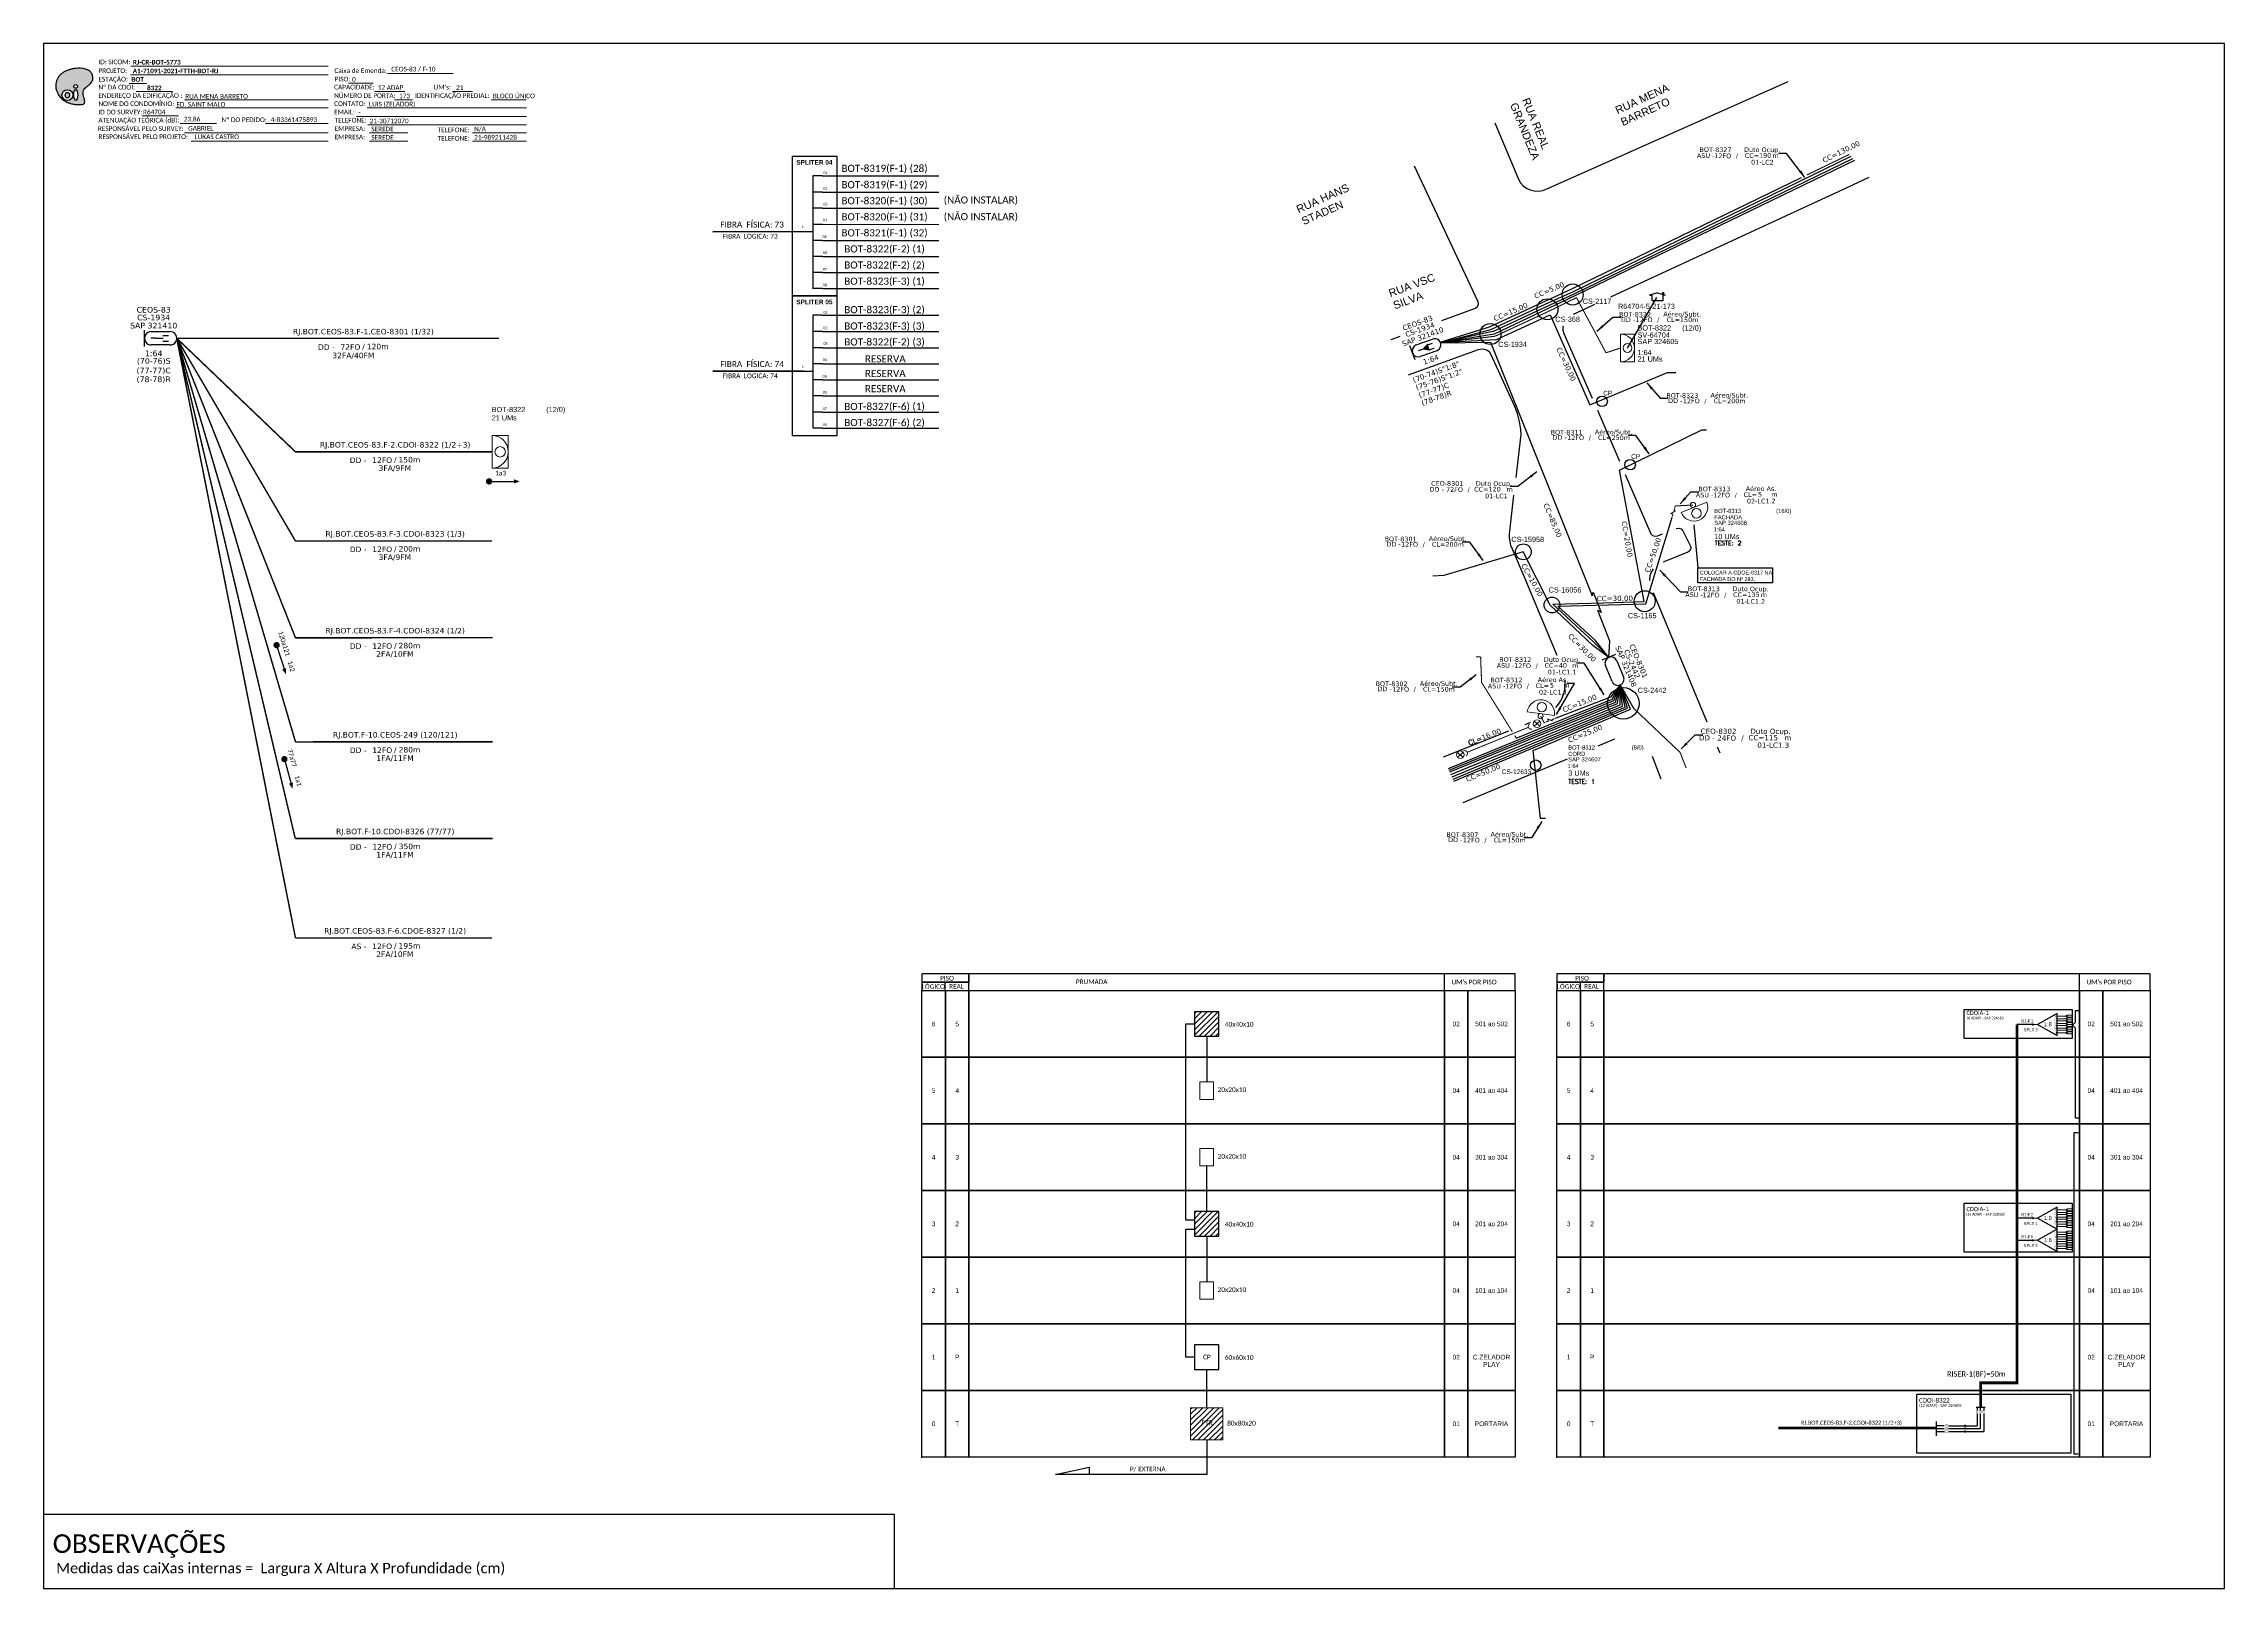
# Paper-space layout 'CDOI-8322' of a CAD drawing. Extents: x 0 to 839, y 0 to 594.
# The model-space entities are those that its viewports show. They can reach past a viewport. Long polylines and large blocks are cut down to what shows.
import ezdxf
from ezdxf.enums import TextEntityAlignment as Align

# ---------------------------------------------------------------- set-up
doc = ezdxf.new("R2010")
doc.units = 0
doc.linetypes.add('PHANTOM2', pattern=[1.25, 0.625, -0.125, 0.125, -0.125, 0.125, -0.125])
for name, color, linetype, lineweight in [("20.0-LEGENDA DOS CDO'S", 1, 'Continuous', 0), ('20.1-CDO_INTERIOR', 1, 'Continuous', 0), ('20.2-CDO_POSTE', 1, 'Continuous', 5), ('20.6-CORDOALHA_SUPORTE', 7, 'Continuous', 25), ('40.1-ETIQUETAS', 1, 'Continuous', 20), ('CORDOALHA_SUPORTE', 7, 'Continuous', 25), ('Postes', 1, 'Continuous', 0), ('Segmento Logradouro Texto', 7, 'Continuous', 0)]:
    doc.layers.add(name, color=color, linetype=linetype, lineweight=lineweight)
for name, color, linetype in [('20.4-CEOS', 1, 'Continuous'), ('20.5-CEO', 1, 'Continuous'), ('CAP a instalar', 1, 'Continuous'), ('CD de instalação futura', 8, 'Continuous'), ('celulas gpon', 7, 'Continuous'), ('label_cabos', 7, 'Continuous'), ('Legenda', 1, 'Continuous'), ('locais', 7, 'Continuous'), ('locais legendas', 7, 'Continuous'), ('QUADRA', 7, 'Continuous'), ('SETA', 7, 'Continuous'), ('Subida Lateral', 5, 'Continuous'), ('surveys', 7, 'Continuous'), ('surveys legendas', 7, 'Continuous')]:
    doc.layers.add(name, color=color, linetype=linetype)
doc.layers.add('DROP DE CLIENTE', color=140, linetype='Continuous', plot=False)
doc.layers.add('EXTRA', color=50, linetype='Continuous', plot=False)
doc.styles.add('ARIAL', font='arial.ttf')
doc.styles.add('DIGICADE', font='arial.ttf')
doc.styles.add('ROMANS', font='romans')
doc.styles.add('siredit', font='verdana.ttf')
doc.styles.get("Standard").update_dxf_attribs({"font": 'arial.ttf'})
doc.styles.add('WMF-Calibri0', font='calibri.ttf')
doc.styles.add('WMF-Calibri1', font='calibrib.ttf')
doc.linetypes.add('FENCELINE1', pattern='A,0.25,-0.1,[133,ltypeshp.shx,S=0.1,R=0,X=-0.1,Y=0],-0.1,1', length=1.45)
doc.dimstyles.new('CC', dxfattribs={"dimtxt": 1, "dimasz": 2, "dimexe": 0.18, "dimexo": 0.0625, "dimgap": 0.09, "dimtad": 0, "dimdec": 0, "dimrnd": 1, "dimzin": 0, "dimdsep": 46, "dimtxsty": 'siredit', "dimblk": 'NONE', "dimcen": 0, "dimse1": 1, "dimse2": 1, "dimsd1": 1, "dimsd2": 1, "dimclrt": 7, "dimadec": 0, "dimazin": 0, "dimtfac": 1, "dimtdec": 0, "dimtofl": 0, "dimtmove": 0, "dimatfit": 3, "dimfxl": 0, "dimtolj": 1, "dimtzin": 0, "dimarcsym": 0})
doc.dimstyles.new('CL', dxfattribs={"dimtxt": 1, "dimasz": 2, "dimexe": 0.18, "dimexo": 0.0625, "dimgap": 0.09, "dimtad": 0, "dimdec": 0, "dimrnd": 1, "dimzin": 0, "dimdsep": 46, "dimtxsty": 'siredit', "dimblk": 'NONE', "dimcen": 0, "dimse1": 1, "dimse2": 1, "dimsd1": 1, "dimsd2": 1, "dimclrt": 7, "dimadec": 0, "dimazin": 0, "dimtfac": 1, "dimtdec": 0, "dimtofl": 0, "dimtmove": 0, "dimatfit": 3, "dimfxl": 0, "dimtolj": 1, "dimtzin": 0, "dimarcsym": 0})

# ---------------------------------------------------------------- blocks, each defined once
blk = doc.blocks.new('OI')
h = blk.add_hatch(color=40)
edge = h.paths.add_edge_path()
edge.add_spline(control_points=[(4.35, -0.67), (3.92, -0.99), (3.26, -1.5), (2.81, -2.59), (2.9, -3.5), (3.06, -4.27), (3.31, -4.85), (3.37, -5.39), (3.4, -5.88), (3.2, -6.4), (2.54, -6.61), (1.65, -6.63), (0.55, -6.67), (-0.56, -6.42), (-1.61, -6.14), (-2.77, -5.61), (-3.92, -4.77), (-4.89, -3.7), (-5.34, -2.65), (-5.6, -1.94), (-5.85, -0.96), (-5.71, 0.47), (-5.1, 2.02), (-4.14, 3.02), (-3.3, 3.61), (-2.37, 4.16), (-1.36, 4.44), (-0.56, 4.7), (0.79, 4.85), (2.24, 4.97), (3.79, 4.57), (4.67, 4.21), (5.44, 3.65), (5.76, 2.99), (6.03, 2.21), (6.01, 1.46), (5.72, 0.64), (5.31, 0.08), (4.88, -0.38), (4.51, -0.55), (4.35, -0.67)], knot_values=[0, 0, 0, 0, 1.60434, 2.417191, 3.427595, 4.282808, 4.776746, 5.304182, 5.888771, 6.258406, 6.858137, 7.79129, 8.986195, 10.124242, 11.187857, 12.242908, 13.953784, 15.414161, 16.515391, 17.349188, 17.675853, 19.552021, 21.515531, 22.568638, 23.63245, 24.621084, 25.782718, 26.745347, 27.142653, 29.870543, 31.004649, 31.921532, 32.709589, 33.801391, 34.042471, 35.192333, 35.971461, 36.628871, 37.254359, 37.836911, 37.836911, 37.836911, 37.836911], degree=3, periodic=0)
h.paths.add_polyline_path([(1.13, -0.87, -1), (-0.04, -0.87, -1)], flags=16)
edge = h.paths.add_edge_path(flags=16)
edge.add_ellipse((0.56, -3.59), major_axis=(-0.02, 1.71), ratio=0.361305, start_angle=0, end_angle=360)
h.paths.add_polyline_path([(-0.36, -3.62, -1), (-3.8, -3.62, -1)], flags=16)
edge = h.paths.add_edge_path(flags=0)
edge.add_ellipse((-2.08, -3.62), major_axis=(0, 0.885), ratio=0.758294, start_angle=0, end_angle=360)
at = {"color": 40}
for centre, radius in [((-2.08, -3.62), 1.72), ((0.54, -0.87), 0.587)]:
    blk.add_circle(centre, radius, dxfattribs=at)
blk.add_ellipse((-2.08, -3.62), major_axis=(0, 0.885), ratio=0.758294, start_param=-3.141592653589792, end_param=3.141592653589792, dxfattribs=at)
blk.add_ellipse((0.56, -3.59), major_axis=(-0.02, 1.71), ratio=0.361305, dxfattribs=at)
at = {"color": 40, "start_tangent": (-0.800898, -0.598801), "end_tangent": (-0.800898, -0.598801)}
blk.add_spline([(4.35, -0.67), (3.2, -1.78), (2.9, -2.54), (2.92, -3.55), (3.12, -4.38), (3.28, -4.85), (3.37, -5.37), (3.35, -5.95), (3.2, -6.29), (2.66, -6.55), (1.73, -6.63), (0.54, -6.62), (-0.58, -6.41), (-1.6, -6.11), (-2.56, -5.67), (-3.95, -4.67), (-4.89, -3.56), (-5.37, -2.56), (-5.64, -1.78), (-5.72, -1.46), (-5.63, 0.42), (-4.84, 2.22), (-4.13, 2.99), (-3.27, 3.62), (-2.4, 4.09), (-1.3, 4.47), (-0.37, 4.72), (0.02, 4.77), (2.75, 4.8), (3.85, 4.53), (4.69, 4.16), (5.31, 3.68), (5.85, 2.73), (5.93, 2.5), (5.94, 1.35), (5.67, 0.62), (5.29, 0.08), (4.84, -0.36), (4.35, -0.67)], degree=3, dxfattribs=at)
blk = doc.blocks.new('CARIMBO')
at = {"color": 7, "lineweight": 0}
for points in [[(134.48, -16.3), (159.61, -16.3)], [(35.15, -20.06), (41.7, -20.06)], [(35.66, -16.79), (111.64, -16.79)], [(37.81, -23.14), (51.75, -23.14)], [(119.43, -20.02), (128.92, -20.02)], [(129.48, -23.14), (141.1, -23.14)], [(159.42, -23.14), (167.09, -23.14)], [(40.13, -32.55), (54.07, -32.55)], [(52.97, -29.48), (111.64, -29.48)], [(56.38, -26.37), (111.64, -26.37)], [(122.56, -32.72), (187.83, -32.72)], [(126.6, -29.48), (187.83, -29.48)], [(137.07, -26.37), (144.01, -26.37)], [(174.24, -26.37), (187.8, -26.37)], [(54.67, -35.52), (68.61, -35.52)], [(56.38, -39.07), (111.64, -39.07)], [(126.84, -35.96), (187.83, -35.96)], [(127.45, -39.07), (142.25, -39.07)], [(167.06, -39.07), (187.83, -39.07)], [(58.87, -42.31), (111.64, -42.31)], [(127.45, -42.31), (142.25, -42.31)], [(167.06, -42.31), (187.83, -42.31)]]:
    blk.add_lwpolyline(points, dxfattribs=at)
at = {"color": 7, "xscale": 1.213923925163967, "yscale": 1.213923925163967, "zscale": 1.213923925163967, "rotation": 0.1532896023949059}
blk.add_blockref('OI', (13.86, -20.16), dxfattribs=at)
at = {"color": 7, "lineweight": 0, "style": 'WMF-Calibri0'}
for s, height, p in [('PROJETO:', 1.793, (23.26, -16.04)), ('Caixa de Emenda:', 1.7927, (114.02, -16.04)), ('ESTAÇÃO:', 1.793, (23.26, -19.32)), ('ENDEREÇO DA EDIFICAÇÃO :', 1.7927, (23.26, -25.63)), ('Nº DA CDOI:', 1.7927, (23.26, -22.39)), ('CAPACIDADE:', 1.7927, (113.91, -22.39)), ('NÚMERO DE PORTA:', 1.7927, (113.91, -25.63)), ('PISO:', 1.793, (114.09, -19.28)), ('IDENTIFICAÇÃO PREDIAL:', 1.7927, (144.99, -25.63)), ("UM's:", 1.793, (152.15, -22.39)), ('ATENUAÇÃO TEÓRICA (dB):', 1.7927, (23.26, -35.09)), ('NOME DO CONDOMÍNIO:', 1.7927, (23.26, -28.74)), ('ID DO SURVEY:', 1.7927, (23.26, -31.97)), ('CONTATO:', 1.793, (113.91, -28.74)), ('EMAIL:', 1.793, (113.91, -31.97)), ('TELEFONE:', 1.793, (114.09, -35.09)), ('RESPONSÁVEL PELO SURVEY:', 1.7927, (23.02, -38.32)), ('RESPONSÁVEL PELO PROJETO:', 1.7927, (23.26, -41.44)), ('EMPRESA:', 1.793, (114.09, -38.32)), ('EMPRESA:', 1.793, (114.09, -41.56)), ('TELEFONE:', 1.793, (153.7, -38.83)), ('TELEFONE:', 1.793, (153.7, -42.06))]:
    blk.add_text(s, height=height, dxfattribs=at).set_placement(p)
at = {"color": 7, "lineweight": 0, "flags": 8}
for tag, p, style in [('PROJ', (36.46, -16.13), 'WMF-Calibri1'), ('CEOS-XX', (135.87, -15.46), 'WMF-Calibri0'), ('EST', (35.94, -19.41), 'WMF-Calibri1'), ('LOGRADOURO', (56.65, -25.91), 'WMF-Calibri0'), ('PISO_PTR', (120.78, -19.42), 'WMF-Calibri0'), ('CAPAC.', (130.66, -22.52), 'WMF-Calibri0'), ('N°', (138.85, -25.77), 'WMF-Calibri0'), ("UC'S", (160.78, -22.54), 'WMF-Calibri0'), ('N°PREDIO', (174.94, -25.77), 'WMF-Calibri0'), ('_ID_', (40.39, -31.94), 'WMF-Calibri0'), ('NOME_DO_COND.', (53.23, -29.02), 'WMF-Calibri0'), ('O_POTEN', (56.06, -34.68), 'WMF-Calibri0'), ('EMAIL', (123.26, -32.12), 'WMF-Calibri0'), ('NOME_DO_CONTATO', (127.3, -28.89), 'WMF-Calibri0'), ('RES_SURVEY', (57.78, -38.23), 'WMF-Calibri0'), ('RES_PROJ', (60.27, -41.47), 'WMF-Calibri0'), ('TELEFONE', (127.55, -35.36), 'WMF-Calibri0'), ('EMP_RESP_SURVEY', (128.16, -38.47), 'WMF-Calibri0'), ('EMP_RESP_PROJ', (128.16, -41.71), 'WMF-Calibri0'), ('CONT_RESP_SURVEY', (167.76, -38.47), 'WMF-Calibri0'), ('CONT_RESP_PROJ', (167.76, -41.71), 'WMF-Calibri0')]:
    blk.add_attdef(tag, p, '', height=1.79, dxfattribs=dict(at, style=style))
at = {"color": 7, "lineweight": 0, "style": 'WMF-Calibri1', "flags": 8}
blk.add_attdef("N° CDO'S", text='', height=1.79, dxfattribs=at).set_placement((44.78, -22.68), align=Align.CENTER)
blk = doc.blocks.new('ETIQUETA_RS5F')
at = {"layer": '40.1-ETIQUETAS', "color": 0, "style": 'siredit'}
blk.add_text('/', height=1.5, dxfattribs=at).set_placement((1.58, -1.95), align=Align.MIDDLE_RIGHT)
for tag, p in [('ETIQUETA_R_SECUNDARIA', (1.21, 2.1)), ('ETIQUETA_R_PRIMARIA', (1.21, 4.1)), ('F_ATIVAS/F_MORTAS', (1.14, -4.24))]:
    blk.add_attdef(tag, text='', height=1.5, dxfattribs=at).set_placement(p, align=Align.MIDDLE_CENTER)
for tag, p in [('TIPO_CABO', (-6.58, -2.12)), ('CAP_CABO', (0.4, -2.09))]:
    blk.add_attdef(tag, text='', height=1.5, dxfattribs=at).set_placement(p, align=Align.MIDDLE_RIGHT)
blk.add_attdef('METROS', text='', height=1.5, dxfattribs=at).set_placement((2.14, -1.95), align=Align.MIDDLE_LEFT)
for tag, p in [('FUSÃO_1', (0.85, -8.39)), ('FUSÃO_2', (0.85, -10.6)), ('FUSÃO_3', (0.85, -12.93)), ('FUSÃO_4', (0.85, -15.14)), ('FUSÃO_5', (0.85, -17.16))]:
    blk.add_attdef(tag, text='', height=1.5, dxfattribs=at).set_placement(p, align=Align.CENTER)
blk = doc.blocks.new('CDOI_INT')
at = {"layer": '20.1-CDO_INTERIOR', "color": 0, "lineweight": 18}
blk.add_lwpolyline([(4.25, -4.25), (4.25, 4.25), (0, 4.25), (0, -4.25)], close=True, dxfattribs=at)
blk.add_circle((2.12, 0), 1.36, dxfattribs=at)
blk.add_arc((0, 0), 4.25, 270, 90, dxfattribs=at)
at = {"layer": "20.0-LEGENDA DOS CDO'S", "color": 0, "style": 'ARIAL'}
for tag, p in [('CDO_N', (-0.08, 10.38)), ('SPLITER_1', (21.18, 10.38)), ('SAP', (-0.08, 6.23)), ('SURVEY', (-0.08, 8.2)), ('SPLITER_2', (21.19, 8.68)), ('1:XX', (5.94, -2.22)), ('UMS', (5.94, -4.24))]:
    blk.add_attdef(tag, p, '', height=1.36, dxfattribs=at)
blk.add_attdef('FIBRAS_UTILIZADAS', text='', height=1.36, dxfattribs=at).set_placement((15.34, 10.38), align=Align.CENTER)
blk = doc.blocks.new('SURVEY_SURVEY')
for p, q in [((0, 0.0000152), (-0.0000151, 0.0000108)), ((-0.0000151, 0.0000108), (-0.0000104, 0.0000108)), ((-0.0000103, 0), (-0.0000103, 0.0000108)), ((0.0000103, 0), (-0.0000103, 0)), ((0, 0.0000152), (0.0000151, 0.0000108)), ((0.0000101, 0.0000159), (0.0000117, 0.0000159)), ((0.0000101, 0.0000123), (0.0000101, 0.0000159)), ((0.0000151, 0.0000108), (0.0000103, 0.0000108)), ((0.0000103, 0.0000108), (0.0000103, 0)), ((0.0000117, 0.0000159), (0.0000117, 0.0000119))]:
    blk.add_line(p, q)
blk = doc.blocks.new('MANHOLE_MS')
at = {"linetype": 'Continuous'}
blk.add_circle((0, 0), 0.0000101, dxfattribs=at)
blk = doc.blocks.new('CDOE_CT_POST_DESENHO')
at = {"color": 0}
blk.add_line((2.14, 0.39), (-2.11, 0.39), dxfattribs=at)
for centre, radius in [((0.01, 1.4), 0.733), ((0.01, 0), 0.393)]:
    blk.add_circle(centre, radius, dxfattribs=at)
blk.add_arc((0.01, 0.39), 2.12, 0, 180, dxfattribs=at)
blk = doc.blocks.new('*U98')
at = {"layer": '20.4-CEOS', "color": 7, "style": 'siredit'}
for tag, p in [('FIBRAS_SPLITTER', (0, 0)), ('FIBRAS_TOP_C', (0, -4.13)), ('RESERVA_FINAIS', (0, -5.46))]:
    blk.add_attdef(tag, p, '', height=1.01, dxfattribs=at)
for tag, p, flags in [('QTDE', (0, -9.4), 1), ('ID_ATIVIDADE', (0, -6.77), 3), ('FATOR', (0, -8.09), 1), ('FID', (0, -10.71), 1)]:
    blk.add_attdef(tag, p, '', height=1.01, dxfattribs=dict(at, flags=flags))
blk = doc.blocks.new('*U100')
at = {"layer": '20.4-CEOS', "color": 7, "style": 'siredit'}
blk.add_attdef('FIBRAS_SPLITTER', (0, 0), '', height=1.01, dxfattribs=at)
for tag, p, flags in [('QTDE', (0, -4.11), 1), ('ID_ATIVIDADE', (0, -1.48), 3), ('FATOR', (0, -2.79), 1), ('FID', (0, -5.42), 1)]:
    blk.add_attdef(tag, p, '', height=1.01, dxfattribs=dict(at, flags=flags))
blk = doc.blocks.new('pole_pole')
at = {"layer": 'Postes', "color": 1, "linetype": 'PHANTOM2'}
for points in [[(-0.0000079, 0.0000104), (0.0000075, -0.000002)], [(0.000007, 0.0000109), (-0.0000074, -0.0000025)]]:
    blk.add_lwpolyline(points, dxfattribs=at)
at = {"layer": 'Postes', "color": 1}
blk.add_circle((-0.0000002, 0.0000042), 0.00000987, dxfattribs=at)
blk = doc.blocks.new('Inst CORD ALUMINIO 4.8 MM 3F(sem recursos)')
at = {"layer": '20.6-CORDOALHA_SUPORTE', "color": 0, "lineweight": 0, "style": 'ROMANS'}
for tag, p, flags in [('FATOR', (-5.2, -4.44), 3), ('ID_ATIVIDADE', (-5.2, -6.67), 3), ('FID', (-5.2, -8.9), 1)]:
    blk.add_attdef(tag, p, '', height=1, dxfattribs=dict(at, flags=flags))
blk.add_attdef('LANCE', text='', height=1, dxfattribs=at).set_placement((-0.54, -2.21), align=Align.RIGHT)
at = {"layer": '20.6-CORDOALHA_SUPORTE', "color": 0, "style": 'siredit'}
blk.add_attdef('QTDE', (-0.54, -2.21), '', height=1, rotation=359.69, dxfattribs=at)
blk = doc.blocks.new('Inst CDOE-8 CAIXA DIST OPT CDOE 48F_8D C_SPL OPTAP')
at = {"layer": "20.0-LEGENDA DOS CDO'S", "color": 0, "style": 'ARIAL'}
for tag, p, height in [('CORDOALHA', (0.12, 4.02), 0.8), ('FID', (0.12, 5.25), 0.8), ('1:XX', (-0.01, 1.7), 0.8), ('SAP', (0.12, 2.96), 0.8), ('UMS', (0.14, 0.22), 1)]:
    blk.add_attdef(tag, p, '', height=height, rotation=0.118, dxfattribs=at)
at = {"layer": "20.0-LEGENDA DOS CDO'S", "color": 0}
for tag, p, style, flags in [('ID_ATIVIDADE', (0.12, 6.47), 'ARIAL', 3), ('FATOR', (7.92, 6.47), 'ARIAL', 1), ('QTDE', (0.23, -0.97), 'DIGICADE', 3)]:
    blk.add_attdef(tag, p, '', height=0.8, rotation=0.118, dxfattribs=dict(at, style=style, flags=flags))
at = {"layer": "20.0-LEGENDA DOS CDO'S", "color": 0, "style": 'ARIAL'}
blk.add_attdef('FIBRAS_UTILIZADAS', text='', height=0.8, rotation=0.118, dxfattribs=at).set_placement((13.48, 5.26), align=Align.CENTER)
blk = doc.blocks.new('Teste  FTTH')
at = {"color": 0, "lineweight": 0, "style": 'ROMANS'}
for tag, p in [('TESTE', (-2.3, -0.29)), ('QTDE', (0.21, -0.29))]:
    blk.add_attdef(tag, p, '', height=0.48, dxfattribs=at)
for tag, p, flags in [('FID', (-2.23, -1.25), 1), ('FATOR', (-2.23, -2.03), 3), ('ID_ATIVIDADE', (-2.23, -2.72), 3)]:
    blk.add_attdef(tag, p, '', height=0.48, dxfattribs=dict(at, flags=flags))
blk = doc.blocks.new('Inst CDOE-16 CAIXA DIST OPT CDOE 48F_16D C_SPL_2_1_8')
at = {"layer": "20.0-LEGENDA DOS CDO'S", "color": 0, "style": 'ARIAL'}
for tag, p, height in [('CORDOALHA', (0.12, 4.02), 0.8), ('FID', (0.12, 5.25), 0.8), ('1:XX', (-0.01, 1.7), 0.8), ('SAP', (0.12, 2.96), 0.8), ('UMS', (0.14, 0.22), 1)]:
    blk.add_attdef(tag, p, '', height=height, rotation=0.118, dxfattribs=at)
at = {"layer": "20.0-LEGENDA DOS CDO'S", "color": 0}
for tag, p, style, flags in [('ID_ATIVIDADE', (0.12, 6.47), 'ARIAL', 3), ('FATOR', (7.92, 6.47), 'ARIAL', 1), ('QTDE', (0.1, -1.17), 'DIGICADE', 3)]:
    blk.add_attdef(tag, p, '', height=0.8, rotation=0.118, dxfattribs=dict(at, style=style, flags=flags))
at = {"layer": "20.0-LEGENDA DOS CDO'S", "color": 0, "style": 'ARIAL'}
blk.add_attdef('FIBRAS_UTILIZADAS', text='', height=0.8, rotation=0.118, dxfattribs=at).set_placement((13.48, 5.26), align=Align.CENTER)
blk = doc.blocks.new('LEGENDA DOS CABOS')
at = {"layer": 'EXTRA', "color": 0, "style": 'siredit'}
for tag, p in [('ID', (4.6, 0.97)), ('XX', (9.03, 0.97))]:
    blk.add_attdef(tag, text='', height=0.48, rotation=359.69, dxfattribs=at).set_placement(p, align=Align.MIDDLE_CENTER)
at = {"layer": 'Legenda', "color": 0, "style": 'siredit'}
for tag, p in [('TIPO_CABO', (1.31, 0)), ('CABO', (4.69, -0.05)), ('/', (6.81, -0.05)), ('METROS', (10.03, -0.05))]:
    blk.add_attdef(tag, text='', height=0.8, rotation=359.69, dxfattribs=at).set_placement(p, align=Align.MIDDLE_CENTER)
blk = doc.blocks.new('_None')
blk = doc.blocks.new('Inst CB DT OCUP CFOA-SM-ASU-120-S-12')
at = {"layer": 'label_cabos', "color": 0, "style": 'siredit'}
for tag, flags, p in [('ID_ATIVIDADE', 3, (1.31, 2.67)), ('FATOR', 1, (11.56, 2.55))]:
    blk.add_attdef(tag, text='', height=1, rotation=359.69, dxfattribs=dict(at, flags=flags)).set_placement(p, align=Align.MIDDLE_CENTER)
for tag, p in [('TIPO_CABO', (1.26, 0)), ('DESTINO_CABO', (3.13, 1.26)), ('CABO', (4.69, -0.05)), ('/', (7.71, -0.05)), ('LANCE', (10.91, 0)), ('TIPO_CABO', (13.11, 1.24)), ('UND', (15.96, 0)), ('FID', (13.15, -1.41))]:
    blk.add_attdef(tag, text='', height=1, rotation=359.69, dxfattribs=at).set_placement(p, align=Align.MIDDLE_CENTER)
blk.add_attdef('QTDE', (12.43, -0.47), '', height=1, rotation=359.69, dxfattribs=at)
blk = doc.blocks.new('Inst CB AS CFOA-SM-ASU-120-S-12')
at = {"layer": 'label_cabos', "color": 0, "style": 'siredit'}
for tag, flags, p in [('ID_ATIVIDADE', 3, (1.31, 2.67)), ('FATOR', 1, (11.56, 2.55))]:
    blk.add_attdef(tag, text='', height=1, rotation=359.69, dxfattribs=dict(at, flags=flags)).set_placement(p, align=Align.MIDDLE_CENTER)
for tag, p in [('TIPO_CABO', (1.26, 0)), ('DESTINO_CABO', (3.13, 1.26)), ('CABO', (4.69, -0.05)), ('/', (7.71, -0.05)), ('LANCE', (10.81, 0)), ('TIPO_CABO', (13.11, 1.24)), ('UND', (15.96, 0)), ('FID', (13.15, -1.41))]:
    blk.add_attdef(tag, text='', height=1, rotation=359.69, dxfattribs=at).set_placement(p, align=Align.MIDDLE_CENTER)
blk.add_attdef('QTDE', (12.43, -0.47), '', height=1, rotation=359.69, dxfattribs=at)
blk = doc.blocks.new('Inst CB DT OCUP CFOA-SM-DD-S-72')
at = {"layer": 'label_cabos', "color": 0, "style": 'siredit'}
for tag, flags, p in [('ID_ATIVIDADE', 3, (1.31, 2.67)), ('FATOR', 1, (11.56, 2.55))]:
    blk.add_attdef(tag, text='', height=1, rotation=359.69, dxfattribs=dict(at, flags=flags)).set_placement(p, align=Align.MIDDLE_CENTER)
for tag, p in [('TIPO_CABO', (1.11, 0)), ('DESTINO_CABO', (3.13, 1.26)), ('CABO', (4.69, -0.05)), ('/', (7.71, -0.05)), ('LANCE', (10.41, 0.02)), ('TIPO_CABO', (13.11, 1.24)), ('UND', (16.46, 0)), ('FID', (13.65, -1.41))]:
    blk.add_attdef(tag, text='', height=1, rotation=359.69, dxfattribs=at).set_placement(p, align=Align.MIDDLE_CENTER)
blk.add_attdef('QTDE', (11.93, -0.45), '', height=1, rotation=359.69, dxfattribs=at)
blk = doc.blocks.new('Inst CB DT OCUP CFOA-SM-DD-G-24')
at = {"layer": 'label_cabos', "color": 0, "style": 'siredit'}
for tag, flags, p in [('ID_ATIVIDADE', 3, (1.31, 2.67)), ('FATOR', 1, (11.56, 2.55))]:
    blk.add_attdef(tag, text='', height=1, rotation=359.69, dxfattribs=dict(at, flags=flags)).set_placement(p, align=Align.MIDDLE_CENTER)
for tag, p in [('TIPO_CABO', (1.11, 0)), ('DESTINO_CABO', (3.13, 1.26)), ('CABO', (4.69, -0.05)), ('/', (7.71, -0.05)), ('LANCE', (10.41, 0.02)), ('TIPO_CABO', (13.11, 1.24)), ('UND', (16.46, 0)), ('FID', (13.65, -1.41))]:
    blk.add_attdef(tag, text='', height=1, rotation=359.69, dxfattribs=at).set_placement(p, align=Align.MIDDLE_CENTER)
blk.add_attdef('QTDE', (11.93, -0.45), '', height=1, rotation=359.69, dxfattribs=at)
blk = doc.blocks.new('SPLT_1-8_SC-APC')
at = {"color": 1, "lineweight": 0}
blk.add_lwpolyline([(-17, -7.5), (-19.3, -7.5)], dxfattribs=at)
at = {"color": 1}
blk.add_lwpolyline([(-7.4, -2.1), (-17, -7.5), (-7.4, -13), (-7.4, -2.1)], dxfattribs=at)
at = {"color": 3, "lineweight": 0}
for points in [[(-3, -3.5), (-7.4, -3.5)], [(-7.4, -4.7), (-3, -4.7)], [(-7.4, -5.8), (-3, -5.8)], [(-7.4, -7), (-3, -7)], [(-7.4, -8.1), (-3, -8.1)], [(-7.4, -9.3), (-3, -9.3)], [(-7.4, -10.4), (-3, -10.4)], [(-2.4, -3), (-2.4, -4)], [(-2.4, -3), (0, -3)], [(-2.4, -4), (0, -4)], [(-2.4, -4.2), (-2.4, -5.2)], [(-2.4, -4.2), (0, -4.2)], [(-2.4, -5.2), (0, -5.2)], [(-2.4, -5.3), (-2.4, -6.3)], [(-2.4, -5.3), (0, -5.3)], [(-2.4, -6.3), (0, -6.3)], [(-2.4, -6.5), (-2.4, -7.5)], [(-2.4, -6.5), (0, -6.5)], [(-2.4, -7.5), (0, -7.5)], [(-2.4, -7.6), (-2.4, -8.6)], [(-2.4, -7.6), (0, -7.6)], [(-2.4, -8.6), (0, -8.6)], [(-2.4, -8.8), (-2.4, -9.8)], [(-2.4, -8.8), (0, -8.8)], [(-2.4, -9.8), (0, -9.8)], [(-2.4, -9.9), (-2.4, -10.9)], [(-2.4, -9.9), (0, -9.9)], [(-7.4, -11.6), (-3, -11.6)], [(-2.4, -10.9), (0, -10.9)], [(-2.4, -11.1), (-2.4, -12.1)], [(-2.4, -11.1), (0, -11.1)], [(-2.4, -12.1), (0, -12.1)]]:
    blk.add_lwpolyline(points, dxfattribs=at)
for points in [[(-3, -3.2), (-2.4, -3.2), (-2.4, -3.8), (-3, -3.8)], [(-3, -4.4), (-2.4, -4.4), (-2.4, -5), (-3, -5)], [(-3, -5.5), (-2.4, -5.5), (-2.4, -6.1), (-3, -6.1)], [(-3, -6.7), (-2.4, -6.7), (-2.4, -7.3), (-3, -7.3)], [(-3, -7.8), (-2.4, -7.8), (-2.4, -8.4), (-3, -8.4)], [(-3, -9), (-2.4, -9), (-2.4, -9.6), (-3, -9.6)], [(-3, -10.1), (-2.4, -10.1), (-2.4, -10.7), (-3, -10.7)], [(-3, -11.3), (-2.4, -11.3), (-2.4, -11.9), (-3, -11.9)]]:
    blk.add_lwpolyline(points, close=True, dxfattribs=at)
at = {"color": 1, "style": 'ARIAL'}
for s, height, p in [('1:8', 2, (-13.9, -8.4)), ('S1', 0.75, (-8.7, -3.8)), ('S2', 0.75, (-8.7, -5)), ('S3', 0.75, (-8.7, -6.2)), ('S4', 0.75, (-8.7, -7.4)), ('S5', 0.75, (-8.7, -8.6)), ('S6', 0.75, (-8.7, -9.7)), ('S7', 0.75, (-8.7, -10.8)), ('S8', 0.75, (-8.7, -11.9))]:
    blk.add_text(s, height=height, dxfattribs=at).set_placement(p)

msp = doc.modelspace()

# ---------------------------------------------------------------- hatches: boundary and pattern name
h = msp.add_hatch()
h.set_pattern_fill('ANSI31', color=1, scale=0.469565)
h.set_pattern_definition([(45, (-448.7939, 170.5), (-1.054204, 1.054204), [])])
h.paths.add_polyline_path([(353.22, 917.37), (362.61, 917.37), (362.61, 926.76), (353.22, 926.76)])
h = msp.add_hatch(color=3)
h.dxf.hatch_style = 1
edge = h.paths.add_edge_path()
edge.add_arc((675.64, 921.84), 0.201, 0, 360)
h = msp.add_hatch()
h.set_pattern_fill('ANSI31', color=1, scale=0.469565)
h.set_pattern_definition([(45, (-448.7939, 93.6234), (-1.054204, 1.054204), [])])
h.paths.add_polyline_path([(353.22, 840.49), (362.61, 840.49), (362.61, 849.89), (353.22, 849.89)])
h = msp.add_hatch(color=3)
h.dxf.hatch_style = 1
edge = h.paths.add_edge_path()
edge.add_arc((675.64, 847.37), 0.201, 0, 360)
h = msp.add_hatch(color=3)
h.dxf.hatch_style = 1
edge = h.paths.add_edge_path()
edge.add_arc((675.64, 838.84), 0.201, 0, 360)
h = msp.add_hatch()
h.set_pattern_fill('ANSI31', color=1, scale=0.469565)
h.set_pattern_definition([(45, (-256.048, 2865.0466), (-1.054204, 1.054204), [])])
h.paths.add_polyline_path([(364.1, 762.13), (364.1, 774.5), (351.73, 774.5), (351.73, 762.13)])
h.paths.add_polyline_path([(355.44, 767.32), (360.76, 767.32), (360.76, 770.04), (355.44, 770.04)], flags=24)
h = msp.add_hatch(color=3)
h.dxf.hatch_style = 1
edge = h.paths.add_edge_path()
edge.add_arc((649.48, 767.58), 0.25, 0, 360)
h = msp.add_hatch(color=3)
h.dxf.hatch_style = 1
edge = h.paths.add_edge_path()
edge.add_arc((649.48, 766.54), 0.25, 0, 360)
h = msp.add_hatch(color=3)
h.dxf.hatch_style = 1
edge = h.paths.add_edge_path()
edge.add_arc((649.48, 765.3), 0.25, 0, 360)

# ---------------------------------------------------------------- linework, layer by layer
at = {"color": 7, "linetype": 'Continuous'}
for p, q in [((206.47, 1248.21), (206.47, 1204.78)), ((209.99, 1248.21), (206.47, 1248.21)), ((210.16, 1241.93), (206.65, 1241.93)), ((210.16, 1235.73), (206.65, 1235.73)), ((202.82, 1226.78), (206.45, 1226.78)), ((210.16, 1229.51), (206.65, 1229.51)), ((210.16, 1223.35), (206.65, 1223.35)), ((210.16, 1217.18), (206.65, 1217.18)), ((210.16, 1211), (206.65, 1211)), ((210.16, 1204.82), (206.65, 1204.82)), ((206.47, 1194.56), (206.47, 1151.13)), ((209.99, 1194.56), (206.47, 1194.56)), ((210.16, 1188.27), (206.65, 1188.27)), ((210.16, 1182.08), (206.65, 1182.08)), ((210.16, 1175.86), (206.65, 1175.86)), ((202.82, 1173.13), (206.45, 1173.13)), ((210.16, 1169.7), (206.65, 1169.7)), ((210.16, 1163.53), (206.65, 1163.53)), ((210.16, 1157.34), (206.65, 1157.34)), ((210.16, 1151.16), (206.65, 1151.16))]:
    msp.add_line(p, q, dxfattribs=at)
at = {"color": 10, "linetype": 'Continuous'}
for p, q in [((209.99, 1248.21), (254.93, 1248.2)), ((210.16, 1241.93), (254.93, 1241.91)), ((210.16, 1235.75), (254.93, 1235.73)), ((210.16, 1229.53), (254.93, 1229.51)), ((210.16, 1223.36), (254.93, 1223.35)), ((210.16, 1217.2), (254.93, 1217.18)), ((210.16, 1211.01), (254.93, 1210.99)), ((210.16, 1204.82), (254.93, 1204.81)), ((209.99, 1194.56), (254.93, 1194.54)), ((210.16, 1188.27), (254.93, 1188.26)), ((210.16, 1182.09), (254.93, 1182.08)), ((210.16, 1175.87), (254.93, 1175.86)), ((210.16, 1169.71), (254.93, 1169.7)), ((210.16, 1163.54), (254.93, 1163.53)), ((210.16, 1157.35), (254.93, 1157.34)), ((210.16, 1151.16), (254.93, 1151.15))]:
    msp.add_line(p, q, dxfattribs=at)
at = {"color": 1, "linetype": 'Continuous', "lineweight": 60}
for p, q in [((202.82, 1226.78), (168.03, 1226.67)), ((202.82, 1173.13), (168.03, 1173.02))]:
    msp.add_line(p, q, dxfattribs=at)
at = {"color": 5}
msp.add_line((653.84, 774.76), (657.28, 774.76), dxfattribs=at)
at = {"color": 3}
msp.add_line((638.59, 767.59), (641.52, 767.59), dxfattribs=at)
for points in [[(-89.32, 705.02), (749.25, 705.02), (749.25, 1299.02), (-89.32, 1299.02), (-89.32, 705.02)], [(266.47, 934.88), (476.5, 934.88), (476.5, 941.32), (266.47, 941.32), (266.47, 941.32), (266.47, 938.1)], [(449.3, 934.88), (449.3, 941.32)], [(510.65, 934.88), (720.67, 934.88), (720.67, 941.32), (510.65, 941.32), (510.65, 941.32), (510.65, 938.1)], [(693.48, 934.88), (693.48, 941.32)], [(257.41, 934.88), (257.41, 938.1)], [(501.59, 934.88), (501.59, 938.1)], [(638.59, 766.79), (638.59, 766.09)], [(638.59, 765.3), (641.52, 765.3)], [(643.18, 765.3), (649.48, 765.3), (649.48, 765.3)]]:
    msp.add_lwpolyline(points)
at = {"color": 7, "lineweight": 0}
for points in [[(-55.82, 1290.33), (20.16, 1290.33)], [(-4.01, 1268.26), (20.14, 1268.26)]]:
    msp.add_lwpolyline(points, dxfattribs=at)
at = {"color": 7}
for points in [[(198.5, 1202), (215.78, 1202), (215.78, 1255.65), (198.5, 1255.65)], [(198.5, 1148.35), (215.78, 1148.35), (215.78, 1202), (198.5, 1202)]]:
    msp.add_lwpolyline(points, close=True, dxfattribs=at)
at = {"const_width": 1.21}
for points in [[(81.38, 1130.68, 1), (82.59, 1130.68, 1)], [(0.09, 1068.31, 1), (0.46, 1067.15, 1)], [(3.09, 1024.46, 1), (3.41, 1023.3, 1)]]:
    msp.add_lwpolyline(points, format="xyb", close=True, dxfattribs=at)
at = {"color": 3}
msp.add_lwpolyline([(546.8, 1097.42), (575.52, 1097.42), (575.52, 1091.69), (546.8, 1091.69)], close=True, dxfattribs=at)
for points in [[(248.36, 938.1), (266.47, 938.1), (266.47, 941.32), (248.36, 941.32)], [(492.53, 938.1), (510.65, 938.1), (510.65, 941.32), (492.53, 941.32)], [(248.36, 934.88), (266.47, 934.88), (266.47, 938.1), (248.36, 938.1)], [(248.39, 934.88), (257.44, 934.88), (257.44, 909.25), (248.39, 909.25)], [(257.44, 934.88), (266.5, 934.88), (266.5, 909.25), (257.44, 909.25)], [(266.5, 934.88), (449.33, 934.88), (449.33, 909.25), (266.5, 909.25)], [(449.33, 934.88), (458.39, 934.88), (458.39, 909.25), (449.33, 909.25)], [(458.39, 934.88), (476.5, 934.88), (476.5, 909.25), (458.39, 909.25)], [(492.53, 934.88), (510.65, 934.88), (510.65, 938.1), (492.53, 938.1)], [(492.56, 934.88), (501.62, 934.88), (501.62, 909.25), (492.56, 909.25)], [(501.62, 934.88), (510.67, 934.88), (510.67, 909.25), (501.62, 909.25)], [(510.67, 934.88), (693.5, 934.88), (693.5, 909.25), (510.67, 909.25)], [(693.5, 934.88), (702.56, 934.88), (702.56, 909.25), (693.5, 909.25)], [(702.56, 934.88), (720.67, 934.88), (720.67, 909.25), (702.56, 909.25)], [(248.39, 909.25), (257.44, 909.25), (257.44, 883.63), (248.39, 883.63)], [(257.44, 909.25), (266.5, 909.25), (266.5, 883.63), (257.44, 883.63)], [(266.5, 909.25), (449.33, 909.25), (449.33, 883.63), (266.5, 883.63)], [(449.33, 909.25), (458.39, 909.25), (458.39, 883.63), (449.33, 883.63)], [(458.39, 909.25), (476.5, 909.25), (476.5, 883.63), (458.39, 883.63)], [(492.56, 909.25), (501.62, 909.25), (501.62, 883.63), (492.56, 883.63)], [(501.62, 909.25), (510.67, 909.25), (510.67, 883.63), (501.62, 883.63)], [(510.67, 909.25), (693.5, 909.25), (693.5, 883.63), (510.67, 883.63)], [(693.5, 909.25), (702.56, 909.25), (702.56, 883.63), (693.5, 883.63)], [(702.56, 909.25), (720.67, 909.25), (720.67, 883.63), (702.56, 883.63)], [(248.39, 883.63), (257.44, 883.63), (257.44, 858), (248.39, 858)], [(257.44, 883.63), (266.5, 883.63), (266.5, 858), (257.44, 858)], [(266.5, 883.63), (449.33, 883.63), (449.33, 858), (266.5, 858)], [(449.33, 883.63), (458.39, 883.63), (458.39, 858), (449.33, 858)], [(458.39, 883.63), (476.5, 883.63), (476.5, 858), (458.39, 858)], [(492.56, 883.63), (501.62, 883.63), (501.62, 858), (492.56, 858)], [(501.62, 883.63), (510.67, 883.63), (510.67, 858), (501.62, 858)], [(510.67, 883.63), (693.5, 883.63), (693.5, 858), (510.67, 858)], [(693.5, 883.63), (702.56, 883.63), (702.56, 858), (693.5, 858)], [(702.56, 883.63), (720.67, 883.63), (720.67, 858), (702.56, 858)], [(248.39, 858), (257.44, 858), (257.44, 832.38), (248.39, 832.38)], [(257.44, 858), (266.5, 858), (266.5, 832.38), (257.44, 832.38)], [(266.5, 858), (449.33, 858), (449.33, 832.38), (266.5, 832.38)], [(449.33, 858), (458.39, 858), (458.39, 832.38), (449.33, 832.38)], [(458.39, 858), (476.5, 858), (476.5, 832.38), (458.39, 832.38)], [(492.56, 858), (501.62, 858), (501.62, 832.38), (492.56, 832.38)], [(501.62, 858), (510.67, 858), (510.67, 832.38), (501.62, 832.38)], [(510.67, 858), (693.5, 858), (693.5, 832.38), (510.67, 832.38)], [(693.5, 858), (702.56, 858), (702.56, 832.38), (693.5, 832.38)], [(702.56, 858), (720.67, 858), (720.67, 832.38), (702.56, 832.38)], [(353.22, 840.49), (362.61, 840.49), (362.61, 849.89), (353.22, 849.89)], [(248.39, 832.38), (257.44, 832.38), (257.44, 806.75), (248.39, 806.75)], [(257.44, 832.38), (266.5, 832.38), (266.5, 806.75), (257.44, 806.75)], [(266.5, 832.38), (449.33, 832.38), (449.33, 806.75), (266.5, 806.75)], [(449.33, 832.38), (458.39, 832.38), (458.39, 806.75), (449.33, 806.75)], [(458.39, 832.38), (476.5, 832.38), (476.5, 806.75), (458.39, 806.75)], [(492.56, 832.38), (501.62, 832.38), (501.62, 806.75), (492.56, 806.75)], [(501.62, 832.38), (510.67, 832.38), (510.67, 806.75), (501.62, 806.75)], [(510.67, 832.38), (693.5, 832.38), (693.5, 806.75), (510.67, 806.75)], [(693.5, 832.38), (702.56, 832.38), (702.56, 806.75), (693.5, 806.75)], [(702.56, 832.38), (720.67, 832.38), (720.67, 806.75), (702.56, 806.75)], [(248.39, 806.75), (257.44, 806.75), (257.44, 781.13), (248.39, 781.13)], [(257.44, 806.75), (266.5, 806.75), (266.5, 781.13), (257.44, 781.13)], [(266.5, 806.75), (449.33, 806.75), (449.33, 781.13), (266.5, 781.13)], [(449.33, 806.75), (458.39, 806.75), (458.39, 781.13), (449.33, 781.13)], [(458.39, 806.75), (476.5, 806.75), (476.5, 781.13), (458.39, 781.13)], [(492.56, 806.75), (501.62, 806.75), (501.62, 781.13), (492.56, 781.13)], [(501.62, 806.75), (510.67, 806.75), (510.67, 781.13), (501.62, 781.13)], [(510.67, 806.75), (693.5, 806.75), (693.5, 781.13), (510.67, 781.13)], [(693.5, 806.75), (702.56, 806.75), (702.56, 781.13), (693.5, 781.13)], [(702.56, 806.75), (720.67, 806.75), (720.67, 781.13), (702.56, 781.13)], [(353.22, 789.24), (362.61, 789.24), (362.61, 798.63), (353.22, 798.63)], [(248.39, 781.13), (257.44, 781.13), (257.44, 755.5), (248.39, 755.5)], [(257.44, 781.13), (266.5, 781.13), (266.5, 755.5), (257.44, 755.5)], [(266.5, 781.13), (449.33, 781.13), (449.33, 755.5), (266.5, 755.5)], [(449.33, 781.13), (458.39, 781.13), (458.39, 755.5), (449.33, 755.5)], [(458.39, 781.13), (476.5, 781.13), (476.5, 755.5), (458.39, 755.5)], [(492.56, 781.13), (501.62, 781.13), (501.62, 755.5), (492.56, 755.5)], [(501.62, 781.13), (510.67, 781.13), (510.67, 755.5), (501.62, 755.5)], [(510.67, 781.13), (693.5, 781.13), (693.5, 755.5), (510.67, 755.5)], [(693.5, 781.13), (702.56, 781.13), (702.56, 755.5), (693.5, 755.5)], [(702.56, 781.13), (720.67, 781.13), (720.67, 755.5), (702.56, 755.5)]]:
    msp.add_lwpolyline(points, close=True)
at = {"color": 1}
for points in [[(353.22, 917.37), (362.61, 917.37), (362.61, 926.76), (353.22, 926.76)], [(649.16, 927.67), (690.74, 927.67), (690.74, 916.46), (649.16, 916.46)], [(649.16, 853.2), (690.74, 853.2), (690.74, 834.32), (649.16, 834.32)], [(630.92, 779.66), (690.18, 779.66), (690.18, 756.96), (630.92, 756.96)]]:
    msp.add_lwpolyline(points, close=True, dxfattribs=at)
at = {"color": 3}
for points in [[(693.34, 885.8), (692.05, 885.8), (692.05, 920.42), (690.82, 921.6), (692.05, 922.78), (692.05, 927.2), (693.34, 927.2)], [(692.96, 756.67), (691.54, 756.67), (691.53, 763.2), (691.53, 765.79), (691.53, 765.79), (691.53, 775.17), (691.53, 775.17), (691.53, 775.17), (691.54, 880.33), (692.96, 880.33)], [(643.18, 767.58), (649.48, 767.58), (649.48, 767.58)]]:
    msp.add_lwpolyline(points, dxfattribs=at)
at = {"color": 3, "ltscale": 0.5}
for points in [[(353.22, 846.67), (349.86, 846.67), (349.86, 922.07), (353.22, 922.07)], [(357.91, 917.37), (357.91, 899.81)], [(357.91, 849.89), (357.91, 867.44)], [(353.22, 793.94), (349.86, 793.94), (349.86, 843.15), (353.22, 843.15)], [(357.91, 840.49), (357.91, 822.94)], [(357.91, 774.5), (357.91, 789.24)], [(357.91, 762.13), (357.91, 748.85), (299.77, 748.85), (312.68, 751.59), (312.68, 748.85)]]:
    msp.add_lwpolyline(points, dxfattribs=at)
at = {"color": 5, "const_width": 1.06}
msp.add_lwpolyline([(669.48, 921.84), (669.48, 784.07), (655.56, 784.07), (655.56, 774.76)], dxfattribs=at)
at = {"color": 5}
for points in [[(675.64, 921.84), (669.48, 921.84)], [(675.64, 847.37), (669.48, 847.37)], [(675.64, 838.84), (669.48, 838.84)], [(654.16, 774.76), (654.16, 773.46)], [(654.16, 772.1), (654.16, 767.58)], [(655.4, 774.76), (655.4, 773.46)], [(655.4, 772.1), (655.4, 766.54)], [(656.72, 774.76), (656.72, 773.46)], [(656.72, 772.1), (656.72, 765.3)], [(649.48, 767.58), (654.16, 767.58)], [(649.48, 766.54), (655.4, 766.54)], [(649.48, 765.3), (656.72, 765.3)]]:
    msp.add_lwpolyline(points, dxfattribs=at)
at = {"color": 0, "lineweight": 0}
for points in [[(355.32, 899.81), (360.51, 899.81), (360.51, 893.07), (355.32, 893.07)], [(355.32, 874.19), (360.51, 874.19), (360.51, 867.44), (355.32, 867.44)], [(355.32, 822.94), (360.51, 822.94), (360.51, 816.19), (355.32, 816.19)]]:
    msp.add_lwpolyline(points, close=True, dxfattribs=at)
at = {"color": 1, "lineweight": 0}
msp.add_lwpolyline([(351.73, 774.5), (364.1, 774.5), (364.1, 762.13), (351.73, 762.13)], close=True, dxfattribs=at)
at = {"color": 1, "const_width": 1.06}
msp.add_lwpolyline([(577.75, 766.73), (638.59, 766.72)], dxfattribs=at)
at = {"color": 1}
msp.add_lwpolyline([(638.59, 763.62), (638.59, 769.19)], dxfattribs=at)
at = {"color": 2}
for points in [[(638.59, 766.54), (641.52, 766.54)], [(643.18, 766.54), (649.48, 766.54), (649.48, 766.54)]]:
    msp.add_lwpolyline(points, dxfattribs=at)
at = {"color": 7}
msp.add_lwpolyline([(-89.24, 733.5), (237.71, 733.5), (237.71, 705.02)], dxfattribs=at)
at = {"color": 3}
for centre, radius in [((675.64, 921.84), 0.201), ((675.64, 847.37), 0.201), ((675.64, 838.84), 0.201), ((649.48, 767.58), 0.25), ((649.48, 766.54), 0.25), ((649.48, 765.3), 0.25)]:
    msp.add_circle(centre, radius, dxfattribs=at)
for p in [(248.39, 934.88), (492.56, 934.88), (248.39, 909.25), (492.56, 909.25), (248.39, 883.63), (492.56, 883.63), (248.39, 858), (492.56, 858), (248.39, 832.38), (492.56, 832.38), (248.39, 806.75), (492.56, 806.75), (248.39, 781.13), (492.56, 781.13), (248.39, 755.5), (492.56, 755.5)]:
    msp.add_point(p)
at = {"layer": '20.1-CDO_INTERIOR', "color": 1, "lineweight": 18}
msp.add_lwpolyline([(522.37, 1176.64), (522.38, 1187.27), (517.07, 1187.27), (517.06, 1176.65)], close=True, dxfattribs=at)
msp.add_circle((519.72, 1181.96), 1.7, dxfattribs=at)
msp.add_arc((517.06, 1181.96), 5.31, 269.97241, 89.97241, dxfattribs=at)
at = {"layer": '20.4-CEOS', "color": 5}
for p, q in [((-50.51, 1182.61), (-50.51, 1188.82)), ((-46.32, 1185.71), (-48.06, 1185.71)), ((-47.94, 1188.29), (-40.71, 1188.29)), ((-40.71, 1183.14), (-47.94, 1183.14)), ((-46.32, 1185.71), (-43.34, 1185.71)), ((-43.47, 1186.74), (-41.27, 1186.74)), ((-43.47, 1184.59), (-41.27, 1184.59)), ((438.5, 1183.14), (444.78, 1185.42)), ((446.41, 1180.94), (440.12, 1178.66))]:
    msp.add_line(p, q, dxfattribs=at)
for points in [[(438.05, 1177.38), (436.09, 1182.78)], [(442.87, 1183.2), (444.78, 1183.89)], [(440.72, 1181.41), (439.21, 1180.86)], [(443.55, 1181.33), (445.46, 1182.03)]]:
    msp.add_lwpolyline(points, dxfattribs=at)
msp.add_lwpolyline([(440.72, 1181.41, 0, 2.94, 0), (443.31, 1182.35, 2.94, 2.94, 0)], format="xyseb", dxfattribs=at)
for centre, start, end in [((439.31, 1180.9), 109.97538, 289.97538), ((445.59, 1183.18), 289.97538, 109.97538)]:
    msp.add_arc(centre, 2.38, start, end, dxfattribs=at)
for centre, major_axis, start_param, end_param in [((-47.94, 1185.71), (1.82, 1.82), 0.785398, 3.926991), ((-40.71, 1185.71), (-1.82, 1.82), 2.356194, 5.497787)]:
    msp.add_ellipse(centre, major_axis=major_axis, ratio=1, start_param=start_param, end_param=end_param, dxfattribs=at)
at = {"layer": '20.5-CEO', "color": 7}
for p, q in [((513.82, 1053.68), (511.22, 1059.87)), ((515.64, 1061.72), (518.23, 1055.53))]:
    msp.add_line(p, q, dxfattribs=at)
msp.add_lwpolyline([(515.16, 1064.12), (509.84, 1061.89)], dxfattribs=at)
for centre, start, end in [((513.43, 1060.8), 22.77808, 202.77808), ((516.03, 1054.61), 202.77808, 22.77808)]:
    msp.add_arc(centre, 2.39, start, end, dxfattribs=at)
at = {"layer": 'CAP a instalar', "color": 7, "linetype": 'FENCELINE1', "ltscale": 5}
msp.add_lwpolyline([(447.8, 1183.99), (467.23, 1189.12), (488.01, 1198.88), (498.97, 1203.71), (605.67, 1255.68)], dxfattribs=at)
at = {"layer": 'CAP a instalar', "color": 252, "ltscale": 50}
for points in [[(606.99, 1254.11), (499.75, 1202.14), (468.43, 1187.32), (447.8, 1183.99)], [(467.97, 1188.34), (488.58, 1197.94), (499.2, 1202.85), (606.39, 1254.83)], [(447.75, 1184.21), (466.72, 1190.06), (498.56, 1204.82), (586.59, 1247.48)], [(469.1, 1185.13), (469.1, 1185.13), (489.98, 1194.74), (505.29, 1160.12), (505.29, 1160.12)], [(467.97, 1188.34), (447.8, 1183.99)], [(469.1, 1185.13), (447.8, 1183.99)], [(505.29, 1160.12), (535.14, 1172.51), (538.3, 1172.51)], [(516.62, 1135), (548.35, 1150.47), (550.06, 1150.47)], [(510.55, 1084), (526.14, 1084.49), (516.62, 1135)], [(512.5, 1063), (506.41, 1067.57), (490.04, 1083.12), (479.67, 1103.6), (449.1, 1094.46), (444.88, 1094.25)], [(512.5, 1063), (506.75, 1068.85), (491.03, 1083.49), (510.55, 1084)], [(513.85, 1046.93), (516.95, 1052.4)], [(514.52, 1046.41), (516.95, 1052.4)], [(515.14, 1045.84), (516.95, 1052.4)], [(515.94, 1045.33), (516.95, 1052.4)], [(516.94, 1044.83), (516.95, 1052.4)], [(520.87, 1043.08), (516.95, 1052.4)], [(519.78, 1043.47), (516.95, 1052.4)], [(518.81, 1043.88), (516.95, 1052.4)], [(517.81, 1044.31), (516.95, 1052.4)], [(450.89, 1020.3), (514.52, 1046.41)], [(451.17, 1019.64), (515.14, 1045.84)], [(451.44, 1018.98), (515.94, 1045.33)], [(451.85, 1018), (516.94, 1044.83)], [(452.26, 1017.02), (517.81, 1044.31)], [(452.64, 1016.12), (518.81, 1043.88)], [(452.95, 1015.38), (519.78, 1043.47)], [(476.36, 1032.92), (476.88, 1031.92), (513.85, 1046.93)], [(488.21, 1001.02), (486.24, 1001.07), (483.51, 1027.16), (520.87, 1043.08), (520.87, 1043.08)]]:
    msp.add_lwpolyline(points, dxfattribs=at)
at = {"layer": 'CAP a instalar', "color": 252, "ltscale": 50, "const_width": 0.4}
for points in [[(588.67, 1248.49), (605.05, 1256.43)], [(463.25, 1063.21), (461.46, 1063.2)], [(463.25, 1063.21), (463.62, 1053.38), (475.43, 1034.45)]]:
    msp.add_lwpolyline(points, dxfattribs=at)
at = {"layer": 'CAP a instalar', "color": 1, "ltscale": 50, "const_width": 0.4}
for points in [[(468.81, 1186.5), (489.31, 1196.04), (500.1, 1201.34), (511.46, 1180.15), (517.06, 1181.96)], [(468.81, 1186.5), (447.8, 1183.99)]]:
    msp.add_lwpolyline(points, dxfattribs=at)
at = {"layer": 'CAP a instalar', "color": 1, "ltscale": 7, "const_width": 0.565}
for points in [[(-38.13, 1185.71), (7.53, 1142.03)], [(7.53, 1142.03), (83.11, 1142.06)]]:
    msp.add_lwpolyline(points, dxfattribs=at)
at = {"layer": 'CAP a instalar', "color": 7, "ltscale": 7}
for points, const_width in [([(-38.13, 1185.71), (7.53, 1107.76)], 0.565), ([(-38.13, 1185.71), (7.53, 1070.54)], 0.565), ([(7.45, 993.35), (-38.13, 1185.71)], 0.565), ([(-38.13, 1185.71), (85.84, 1185.71)], 0.467), ([(7.53, 1107.76), (83.07, 1107.8)], 0.565), ([(7.53, 1070.54), (83.34, 1070.58)], 0.565), ([(7.45, 993.35), (83.34, 993.37)], 0.565)]:
    msp.add_lwpolyline(points, dxfattribs=dict(at, const_width=const_width))
at = {"layer": 'CAP a instalar', "color": 7, "linetype": 'FENCELINE1', "ltscale": 7, "const_width": 0.565}
for points in [[(-38.13, 1185.71), (7.53, 1030.51)], [(7.53, 955.11), (-38.13, 1185.71)], [(7.53, 1030.51), (83.34, 1030.54)], [(7.53, 955.11), (83.11, 955.14)]]:
    msp.add_lwpolyline(points, dxfattribs=at)
at = {"layer": 'CAP a instalar', "color": 7, "ltscale": 50}
for points in [[(447.8, 1183.99), (467.06, 1184.23), (506.15, 1086.69)], [(506.15, 1086.69), (506.55, 1088.08), (509.57, 1080.32), (508.35, 1081.02)], [(512.5, 1063), (512.88, 1069.21), (508.35, 1081.02)], [(516.95, 1052.4), (522.04, 1043.45), (539.89, 1026.6)]]:
    msp.add_lwpolyline(points, dxfattribs=at)
at = {"layer": 'CAP a instalar', "color": 7, "linetype": 'FENCELINE1', "ltscale": 50}
for points in [[(512.5, 1063), (507.43, 1069.44), (492.94, 1082.76), (526.82, 1083.61), (536.84, 1116.93)], [(537.99, 1120.79), (538.14, 1121.26), (544.9, 1121.64)], [(516.95, 1052.4), (513.21, 1047.73), (491.93, 1039.55)]]:
    msp.add_lwpolyline(points, dxfattribs=at)
at = {"layer": 'CAP a instalar', "color": 10, "ltscale": 50, "const_width": 0.4}
msp.add_lwpolyline([(506.15, 1086.69), (506.15, 1086.69)], dxfattribs=at)
at = {"layer": 'CAP a instalar', "color": 7, "linetype": 'FENCELINE1', "ltscale": 50, "const_width": 0.4}
msp.add_lwpolyline([(488.11, 1038.08), (487.66, 1037.91), (486.3, 1040.43)], dxfattribs=at)
at = {"layer": 'CAP a instalar', "color": 7, "ltscale": 50, "const_width": 0.4}
msp.add_lwpolyline([(542.28, 1020.48), (539.89, 1026.6), (539.89, 1026.6)], dxfattribs=at)
at = {"layer": 'CORDOALHA_SUPORTE', "const_width": 0.346}
msp.add_lwpolyline([(481.62, 1036.11), (458.08, 1026.52)], dxfattribs=at)
for points in [[(482.18, 1037.43, 1), (483.08, 1035.5)], [(457.56, 1025.1, 1), (456.66, 1027.04)]]:
    msp.add_lwpolyline(points, format="xyb", dxfattribs=at)
at = {"layer": 'DROP DE CLIENTE'}
msp.add_lwpolyline([(519.72, 1181.96), (531.06, 1201.35)], dxfattribs=at)
at = {"layer": 'QUADRA'}
for points in [[(468.7, 1268.52), (477.79, 1246.9), (478.55, 1245.55), (479.58, 1244.37), (480.86, 1243.43), (482.31, 1242.76), (483.88, 1242.38), (485.52, 1242.31), (487.13, 1242.54), (488.49, 1243.01), (581.51, 1284.47)], [(468.7, 1268.52), (477.79, 1246.9), (478.55, 1245.55), (479.58, 1244.37), (480.86, 1243.43), (482.31, 1242.76), (483.88, 1242.38), (485.52, 1242.31), (487.13, 1242.54), (488.49, 1243.01), (581.51, 1284.47)], [(448.28, 1192.49), (461.31, 1197.33), (462.1, 1197.92), (462.46, 1198.79), (462.31, 1199.71), (437.87, 1251.89)], [(604.33, 1243.69), (527.8, 1208.38), (513.23, 1201.57)], [(612.56, 1247.48), (604.33, 1243.69)], [(503.61, 1197.06), (498.86, 1194.84)], [(506.98, 1198.64), (503.61, 1197.06)], [(428.81, 1185.27), (432.31, 1186.57)], [(494.93, 1190.5), (494.83, 1189.93), (494.91, 1188.81), (495.25, 1187.6), (502.05, 1172.02), (506.13, 1162.64)], [(476.87, 1132.19), (478.8, 1148.68), (478.7, 1150.68), (478.23, 1153.74), (477.43, 1156.77), (476.28, 1159.68), (467.34, 1179.34), (466.74, 1180.24), (465.83, 1180.98), (464.72, 1181.44), (463.51, 1181.53), (462.3, 1181.3), (435.39, 1171.47)], [(508.13, 1158.01), (516.64, 1138.42)], [(518.87, 1133.29), (528.73, 1110.58), (529.38, 1109.88), (530.32, 1109.57), (531.34, 1109.72), (533.19, 1110.47)], [(492.62, 1063.68), (480.38, 1093.18), (475.45, 1104.62), (474.92, 1106.06), (474.57, 1107.54), (474.38, 1109.04), (474.36, 1110.55), (474.44, 1111.53), (476.07, 1125.41)], [(538.45, 1112.59), (539.44, 1112.73), (540.38, 1112.38), (541.01, 1111.64), (543.91, 1105.78), (544.06, 1104.88), (543.72, 1104.01), (542.93, 1103.42), (533.47, 1099.62)], [(529.59, 1097.04), (528.79, 1095.77), (528.28, 1094.37), (528.13, 1092.91), (528.17, 1092.54)], [(529.63, 1087.96), (550.22, 1038.24)], [(492.21, 1043.79), (492.21, 1043.79), (492.21, 1043.79), (493.19, 1045.01), (494.03, 1046.3), (494.7, 1047.68), (495.22, 1049.11), (495.59, 1050.58), (495.79, 1052.08), (495.81, 1053.6), (495.73, 1054.35)], [(449, 1024.81), (474.11, 1034.77)], [(480.37, 1037.25), (482.37, 1038.04)], [(514.74, 1031.55), (508.35, 1028.88)], [(496.48, 1023.91), (456.4, 1007.12)], [(532.73, 1016.21), (529.37, 1024.86)], [(554.21, 1028.61), (555.19, 1026.25)]]:
    msp.add_lwpolyline(points, dxfattribs=at)
at = {"layer": 'SETA'}
for points in [[(81.98, 1130.68), (92.38, 1130.68)], [(0.28, 1067.73), (3.43, 1057.82)], [(3.25, 1023.88), (6.01, 1013.85)]]:
    msp.add_lwpolyline(points, dxfattribs=at)
for points in [[(91.55, 1131.5), (93.77, 1130.69), (91.55, 1129.89)], [(3.96, 1058.86), (3.86, 1056.5), (2.42, 1058.37)], [(6.58, 1014.87), (6.39, 1012.52), (5.02, 1014.44)]]:
    msp.add_solid(points, dxfattribs=at)
at = {"layer": 'Subida Lateral', "color": 5, "const_width": 0.4}
for points in [[(536.91, 1117.15), (537.18, 1118.06), (536.5, 1118.33), (538.03, 1119.31), (537.66, 1119.53), (537.97, 1120.54)], [(488.38, 1038.2), (489.27, 1038.55), (489.06, 1039.25), (490.77, 1038.67), (490.71, 1039.09), (491.7, 1039.48)]]:
    msp.add_lwpolyline(points, dxfattribs=at)

# ---------------------------------------------------------------- block references
ref = msp.add_blockref('CARIMBO', (-91.51, 1303.77))
ref.add_attrib('PROJ', 'A1-71091-2021-FTTH-BOT-RJ', (-55.05, 1287.63), dxfattribs={"color": 7, "lineweight": 0, "height": 1.7927, "style": 'WMF-Calibri1'})
ref.add_attrib('EST', 'BOT', (-55.57, 1284.35), dxfattribs={"color": 7, "lineweight": 0, "height": 1.793, "style": 'WMF-Calibri1'})
ref.add_attrib("N° CDO'S", '8322', dxfattribs={"color": 7, "lineweight": 0, "height": 1.793, "style": 'WMF-Calibri1'}).set_placement((-46.73, 1281.09), align=Align.CENTER)
ref.add_attrib('LOGRADOURO', 'RUA MENA BARRETO', (-34.86, 1277.86), dxfattribs={"color": 7, "lineweight": 0, "height": 1.7927, "style": 'WMF-Calibri0'})
ref.add_attrib('NOME_DO_COND.', 'ED. SAINT MALO', (-38.28, 1274.74), dxfattribs={"color": 7, "lineweight": 0, "height": 1.7927, "style": 'WMF-Calibri0'})
ref.add_attrib('_ID_', 'R64704', (-51.11, 1271.83), dxfattribs={"color": 7, "lineweight": 0, "height": 1.793, "style": 'WMF-Calibri0'})
ref.add_attrib('O_POTEN', '23,86', (-35.45, 1269.09), dxfattribs={"color": 7, "lineweight": 0, "height": 1.793, "style": 'WMF-Calibri0'})
ref.add_attrib('RES_SURVEY', 'GABRIEL', (-33.73, 1265.54), dxfattribs={"color": 7, "lineweight": 0, "height": 1.793, "style": 'WMF-Calibri0'})
ref.add_attrib('RES_PROJ', 'LUKAS CASTRO', (-31.24, 1262.3), dxfattribs={"color": 7, "lineweight": 0, "height": 1.7927, "style": 'WMF-Calibri0'})
ref.add_attrib('CEOS-XX', 'CEOS-83 / F-10', (44.36, 1288.31), dxfattribs={"color": 7, "lineweight": 0, "height": 1.7927, "style": 'WMF-Calibri0'})
ref.add_attrib('CAPAC.', '12 ADAP', (39.15, 1281.25), dxfattribs={"color": 7, "lineweight": 0, "height": 1.793, "style": 'WMF-Calibri0'})
ref.add_attrib("UC'S", '21', (69.27, 1281.23), dxfattribs={"color": 7, "lineweight": 0, "height": 1.793, "style": 'WMF-Calibri0'})
ref.add_attrib('PISO_PTR', '0', (29.28, 1284.34), dxfattribs={"color": 7, "lineweight": 0, "height": 1.79, "style": 'WMF-Calibri0'})
ref.add_attrib('N°', '173', (47.34, 1278), dxfattribs={"color": 7, "lineweight": 0, "height": 1.793, "style": 'WMF-Calibri0'})
ref.add_attrib('N°PREDIO', 'BLOCO ÚNICO', (83.43, 1278), dxfattribs={"color": 7, "lineweight": 0, "height": 1.7927, "style": 'WMF-Calibri0'})
ref.add_attrib('NOME_DO_CONTATO', 'LUIS (ZELADOR)', (35.79, 1274.88), dxfattribs={"color": 7, "lineweight": 0, "height": 1.7927, "style": 'WMF-Calibri0'})
ref.add_attrib('EMAIL', '-', (31.75, 1271.65), dxfattribs={"color": 7, "lineweight": 0, "height": 1.79, "style": 'WMF-Calibri0'})
ref.add_attrib('TELEFONE', '21-30712070', (36.04, 1268.41), dxfattribs={"color": 7, "lineweight": 0, "height": 1.7927, "style": 'WMF-Calibri0'})
ref.add_attrib('EMP_RESP_SURVEY', 'SEREDE', (36.65, 1265.3), dxfattribs={"color": 7, "lineweight": 0, "height": 1.793, "style": 'WMF-Calibri0'})
ref.add_attrib('EMP_RESP_PROJ', 'SEREDE', (36.65, 1262.06), dxfattribs={"color": 7, "lineweight": 0, "height": 1.793, "style": 'WMF-Calibri0'})
ref.add_attrib('CONT_RESP_SURVEY', 'N/A', (76.25, 1265.3), dxfattribs={"color": 7, "lineweight": 0, "height": 1.793, "style": 'WMF-Calibri0'})
ref.add_attrib('CONT_RESP_PROJ', '21-989211428', (76.25, 1262.06), dxfattribs={"color": 7, "lineweight": 0, "height": 1.7927, "style": 'WMF-Calibri0'})
at = {"color": 0, "lineweight": 0}
ref = msp.add_blockref('Inst CB DT OCUP CFOA-SM-DD-S-72', (444.77, 1127.63), dxfattribs=dict(at, xscale=1.8, yscale=1.8, zscale=1.8))
ref.add_attrib('DESTINO_CABO', 'CEO-8301', dxfattribs={"layer": 'label_cabos', "color": 0, "height": 1.8, "rotation": 359.69001, "style": 'siredit'}).set_placement((450.4, 1129.9), align=Align.MIDDLE_CENTER)
ref.add_attrib('TIPO_CABO', 'Duto Ocup.', dxfattribs={"layer": 'label_cabos', "color": 0, "height": 1.8, "rotation": 359.69001, "style": 'siredit'}).set_placement((468.36, 1129.87), align=Align.MIDDLE_CENTER)
ref.add_attrib('/', '/', dxfattribs={"layer": 'label_cabos', "color": 0, "height": 1.8, "rotation": 359.69001, "style": 'siredit'}).set_placement((458.65, 1127.53), align=Align.MIDDLE_CENTER)
ref.add_attrib('FID', '01-LC1', dxfattribs={"layer": 'label_cabos', "color": 0, "height": 1.8, "rotation": 359.69001, "style": 'siredit'}).set_placement((469.33, 1125.08), align=Align.MIDDLE_CENTER)
ref.add_attrib('LANCE', 'CC=', dxfattribs={"layer": 'label_cabos', "color": 0, "height": 1.8, "rotation": 359.69001, "style": 'siredit'}).set_placement((463.5, 1127.67), align=Align.MIDDLE_CENTER)
ref.add_attrib('UND', 'm', dxfattribs={"layer": 'label_cabos', "color": 0, "height": 1.8, "rotation": 359.69001, "style": 'siredit'}).set_placement((474.4, 1127.63), align=Align.MIDDLE_CENTER)
ref.add_attrib('CABO', '72FO', dxfattribs={"layer": 'label_cabos', "color": 0, "height": 1.8, "rotation": 359.69001, "style": 'siredit'}).set_placement((453.2, 1127.53), align=Align.MIDDLE_CENTER)
ref.add_attrib('TIPO_CABO', 'DD - ', dxfattribs={"layer": 'label_cabos', "color": 0, "height": 1.8, "rotation": 359.69001, "style": 'siredit'}).set_placement((446.77, 1127.62), align=Align.MIDDLE_CENTER)
ref.add_attrib('QTDE', '120', (466.24, 1126.81), dxfattribs={"layer": 'label_cabos', "color": 0, "height": 1.8, "rotation": 359.69001, "style": 'siredit'})
at = {"color": 0, "lineweight": 0, "xscale": 1.999999999977628, "yscale": 2.000000000095165, "zscale": 2, "rotation": 21.77449925024905}
msp.add_blockref('Inst CORD ALUMINIO 4.8 MM 3F(sem recursos)', (463.42, 1035.63), dxfattribs=at).add_auto_attribs({'QTDE': '16,00', 'LANCE': 'CL='})
at = {"color": 0, "lineweight": 0}
ref = msp.add_blockref('Inst CB DT OCUP CFOA-SM-DD-G-24', (548.49, 1032.09), dxfattribs=dict(at, xscale=2, yscale=2, zscale=2))
ref.add_attrib('DESTINO_CABO', 'CEO-8302', dxfattribs={"layer": 'label_cabos', "color": 0, "height": 2, "rotation": 359.69001, "style": 'siredit'}).set_placement((554.75, 1034.61), align=Align.MIDDLE_CENTER)
ref.add_attrib('TIPO_CABO', 'Duto Ocup.', dxfattribs={"layer": 'label_cabos', "color": 0, "height": 2, "rotation": 359.69001, "style": 'siredit'}).set_placement((574.7, 1034.58), align=Align.MIDDLE_CENTER)
ref.add_attrib('/', '/', dxfattribs={"layer": 'label_cabos', "color": 0, "height": 2, "rotation": 359.69001, "style": 'siredit'}).set_placement((563.92, 1031.99), align=Align.MIDDLE_CENTER)
ref.add_attrib('FID', '01-LC1.3', dxfattribs={"layer": 'label_cabos', "color": 0, "height": 2, "rotation": 359.69001, "style": 'siredit'}).set_placement((575.78, 1029.26), align=Align.MIDDLE_CENTER)
ref.add_attrib('LANCE', 'CC=', dxfattribs={"layer": 'label_cabos', "color": 0, "height": 2, "rotation": 359.69001, "style": 'siredit'}).set_placement((569.31, 1032.13), align=Align.MIDDLE_CENTER)
ref.add_attrib('UND', 'm', dxfattribs={"layer": 'label_cabos', "color": 0, "height": 2, "rotation": 359.69001, "style": 'siredit'}).set_placement((581.42, 1032.09), align=Align.MIDDLE_CENTER)
ref.add_attrib('CABO', '24FO', dxfattribs={"layer": 'label_cabos', "color": 0, "height": 2, "rotation": 359.69001, "style": 'siredit'}).set_placement((557.86, 1031.99), align=Align.MIDDLE_CENTER)
ref.add_attrib('TIPO_CABO', 'DD - ', dxfattribs={"layer": 'label_cabos', "color": 0, "height": 2, "rotation": 359.69001, "style": 'siredit'}).set_placement((550.71, 1032.08), align=Align.MIDDLE_CENTER)
ref.add_attrib('QTDE', '115', (572.35, 1031.18), dxfattribs={"layer": 'label_cabos', "color": 0, "height": 2, "rotation": 359.69001, "style": 'siredit'})
at = {"color": 3, "xscale": 0.782608695652174, "zscale": 0.782608695652174}
for p, yscale in [((690.71, 927.75), 0.782608695652174), ((690.71, 853.27), 0.7826086956521721), ((690.71, 844.75), 0.7826086956521721)]:
    msp.add_blockref('SPLT_1-8_SC-APC', p, dxfattribs=dict(at, yscale=yscale))
at = {"layer": "20.0-LEGENDA DOS CDO'S", "color": 7, "lineweight": 0, "xscale": 2, "yscale": 2, "zscale": 2}
for name, p, values in [('Inst CDOE-16 CAIXA DIST OPT CDOE 48F_16D C_SPL_2_1_8', (552.85, 1108.03), {'FID': 'BOT-8313', 'CORDOALHA': 'FACHADA', 'SAP': 'SAP 324608', '1:XX': '1:64', 'UMS': '10 UMs', 'FIBRAS_UTILIZADAS': '(16/0)'}), ('Inst CDOE-8 CAIXA DIST OPT CDOE 48F_8D C_SPL OPTAP', (496.68, 1017.07), {'FID': 'BOT-8312', 'CORDOALHA': 'CORD', 'SAP': 'SAP 324607', '1:XX': '1:64', 'UMS': '3 UMs', 'FIBRAS_UTILIZADAS': '(8/0)'})]:
    msp.add_blockref(name, p, dxfattribs=at).add_auto_attribs(values)
at = {"layer": "20.0-LEGENDA DOS CDO'S", "lineweight": 0, "xscale": 3.500999999720968, "yscale": 3.500999998301268, "zscale": 3.500999999999991, "rotation": 0.004078592060366703}
msp.add_blockref('Teste  FTTH', (561.36, 1107.13), dxfattribs=at).add_auto_attribs({'TESTE': 'TESTE:', 'QTDE': '2'})
at = {"layer": "20.0-LEGENDA DOS CDO'S", "color": 7, "lineweight": 0, "xscale": 3.501000000164435, "yscale": 3.500999998301268, "zscale": 3.501, "rotation": 3.127576981623237e-05}
msp.add_blockref('Teste  FTTH', (505.03, 1015.46), dxfattribs=at).add_auto_attribs({'TESTE': 'TESTE:', 'QTDE': '1'})
at = {"layer": '20.2-CDO_POSTE', "color": 7, "zscale": -2.5}
for p, xscale, yscale, rotation in [((544.93, 1121.65), -2.500000000211414, -2.5, 22.16803375646295), ((486.28, 1040.43), -2.500000000444403, -2.499999999868176, 172.511628999299)]:
    msp.add_blockref('CDOE_CT_POST_DESENHO', p, dxfattribs=dict(at, xscale=xscale, yscale=yscale, rotation=rotation))
at = {"layer": '20.4-CEOS', "color": 0, "lineweight": 0}
ref = msp.add_blockref('*U98', (437.6, 1168.65), dxfattribs=dict(at, xscale=1.999999999995022, yscale=1.999999999942724, zscale=2, rotation=19.97537818991623))
ref.add_attrib('FIBRAS_SPLITTER', '(70-74)S"1:8"', (437.6, 1168.65), dxfattribs={"color": 7, "height": 2.0194, "rotation": 19.97538, "style": 'siredit'})
ref.add_attrib('FIBRAS_TOP_C', '(77-77)C', (439.87, 1162.74), dxfattribs={"color": 7, "height": 2.019, "rotation": 19.97538, "style": 'siredit'})
ref.add_attrib('RESERVA_FINAIS', '(78-78)R', (440.89, 1159.75), dxfattribs={"color": 7, "height": 2.019, "rotation": 19.97538, "style": 'siredit'})
at = {"layer": '20.4-CEOS', "color": 0, "lineweight": 0, "xscale": 1.999999999995022, "yscale": 1.999999999942724, "zscale": 2, "rotation": 19.97537818991623}
msp.add_blockref('*U100', (438.74, 1165.72), dxfattribs=at).add_auto_attribs({'FIBRAS_SPLITTER': '(75-76)S"1:2"'})
at = {"layer": 'CAP a instalar', "color": 7, "linetype": 'FENCELINE1', "ltscale": 7}
ref = msp.add_blockref('ETIQUETA_RS5F', (31.96, 1185.3), dxfattribs=dict(at, xscale=1.411343981848631, yscale=1.411343981849711, zscale=1.411343981849999))
ref.add_attrib('ETIQUETA_R_SECUNDARIA', 'RJ.BOT.CEOS-83.F-1.CEO-8301 (1/32)', dxfattribs={"layer": '40.1-ETIQUETAS', "color": 0, "height": 2.117, "style": 'siredit'}).set_placement((33.63, 1188.27), align=Align.MIDDLE_CENTER)
ref.add_attrib('TIPO_CABO', 'DD -', dxfattribs={"layer": '40.1-ETIQUETAS', "color": 0, "height": 2.117, "style": 'siredit'}).set_placement((22.62, 1182.31), align=Align.MIDDLE_RIGHT)
ref.add_attrib('CAP_CABO', '72FO', dxfattribs={"layer": '40.1-ETIQUETAS', "color": 0, "height": 2.117, "style": 'siredit'}).set_placement((32.47, 1182.34), align=Align.MIDDLE_RIGHT)
ref.add_attrib('METROS', '120m', dxfattribs={"layer": '40.1-ETIQUETAS', "color": 0, "height": 2.117, "style": 'siredit'}).set_placement((34.94, 1182.54), align=Align.MIDDLE_LEFT)
ref.add_attrib('F_ATIVAS/F_MORTAS', '32FA/40FM', dxfattribs={"layer": '40.1-ETIQUETAS', "color": 0, "height": 2.117, "style": 'siredit'}).set_placement((29.79, 1179.12), align=Align.MIDDLE_CENTER)
at = {"layer": 'CAP a instalar', "color": 1, "linetype": 'FENCELINE1', "ltscale": 7}
ref = msp.add_blockref('ETIQUETA_RS5F', (44.17, 1141.79), dxfattribs=dict(at, xscale=1.411343981848631, yscale=1.411343981849711, zscale=1.411343981849999))
ref.add_attrib('ETIQUETA_R_SECUNDARIA', 'RJ.BOT.CEOS-83.F-2.CDOI-8322 (1/2+3)', dxfattribs={"layer": '40.1-ETIQUETAS', "color": 0, "height": 2.117, "style": 'siredit'}).set_placement((45.84, 1144.76), align=Align.MIDDLE_CENTER)
ref.add_attrib('TIPO_CABO', 'DD -', dxfattribs={"layer": '40.1-ETIQUETAS', "color": 0, "height": 2.117, "style": 'siredit'}).set_placement((34.83, 1138.81), align=Align.MIDDLE_RIGHT)
ref.add_attrib('CAP_CABO', '12FO', dxfattribs={"layer": '40.1-ETIQUETAS', "color": 0, "height": 2.117, "style": 'siredit'}).set_placement((44.69, 1138.84), align=Align.MIDDLE_RIGHT)
ref.add_attrib('METROS', '150m', dxfattribs={"layer": '40.1-ETIQUETAS', "color": 0, "height": 2.117, "style": 'siredit'}).set_placement((47.15, 1139.04), align=Align.MIDDLE_LEFT)
ref.add_attrib('F_ATIVAS/F_MORTAS', '3FA/9FM', dxfattribs={"layer": '40.1-ETIQUETAS', "color": 0, "height": 2.117, "style": 'siredit'}).set_placement((45.74, 1135.8), align=Align.MIDDLE_CENTER)
at = {"layer": 'CAP a instalar', "color": 7, "linetype": 'FENCELINE1', "ltscale": 7}
ref = msp.add_blockref('ETIQUETA_RS5F', (44.18, 1107.53), dxfattribs=dict(at, xscale=1.411343981848631, yscale=1.411343981849711, zscale=1.411343981849999))
ref.add_attrib('ETIQUETA_R_SECUNDARIA', 'RJ.BOT.CEOS-83.F-3.CDOI-8323 (1/3)', dxfattribs={"layer": '40.1-ETIQUETAS', "color": 0, "height": 2.117, "style": 'siredit'}).set_placement((45.85, 1110.5), align=Align.MIDDLE_CENTER)
ref.add_attrib('TIPO_CABO', 'DD -', dxfattribs={"layer": '40.1-ETIQUETAS', "color": 0, "height": 2.117, "style": 'siredit'}).set_placement((34.85, 1104.54), align=Align.MIDDLE_RIGHT)
ref.add_attrib('CAP_CABO', '12FO', dxfattribs={"layer": '40.1-ETIQUETAS', "color": 0, "height": 2.117, "style": 'siredit'}).set_placement((44.7, 1104.57), align=Align.MIDDLE_RIGHT)
ref.add_attrib('METROS', '200m', dxfattribs={"layer": '40.1-ETIQUETAS', "color": 0, "height": 2.117, "style": 'siredit'}).set_placement((47.17, 1104.77), align=Align.MIDDLE_LEFT)
ref.add_attrib('F_ATIVAS/F_MORTAS', '3FA/9FM', dxfattribs={"layer": '40.1-ETIQUETAS', "color": 0, "height": 2.117, "style": 'siredit'}).set_placement((45.75, 1101.53), align=Align.MIDDLE_CENTER)
ref = msp.add_blockref('ETIQUETA_RS5F', (44.19, 1070.31), dxfattribs=dict(at, xscale=1.411343981848631, yscale=1.411343981849711, zscale=1.411343981849999))
ref.add_attrib('ETIQUETA_R_SECUNDARIA', 'RJ.BOT.CEOS-83.F-4.CDOI-8324 (1/2)', dxfattribs={"layer": '40.1-ETIQUETAS', "color": 0, "height": 2.117, "style": 'siredit'}).set_placement((45.86, 1073.28), align=Align.MIDDLE_CENTER)
ref.add_attrib('TIPO_CABO', 'DD -', dxfattribs={"layer": '40.1-ETIQUETAS', "color": 0, "height": 2.117, "style": 'siredit'}).set_placement((34.86, 1067.32), align=Align.MIDDLE_RIGHT)
ref.add_attrib('CAP_CABO', '12FO', dxfattribs={"layer": '40.1-ETIQUETAS', "color": 0, "height": 2.117, "style": 'siredit'}).set_placement((44.71, 1067.35), align=Align.MIDDLE_RIGHT)
ref.add_attrib('METROS', '280m', dxfattribs={"layer": '40.1-ETIQUETAS', "color": 0, "height": 2.117, "style": 'siredit'}).set_placement((47.17, 1067.55), align=Align.MIDDLE_LEFT)
ref.add_attrib('F_ATIVAS/F_MORTAS', '2FA/10FM', dxfattribs={"layer": '40.1-ETIQUETAS', "color": 0, "height": 2.117, "style": 'siredit'}).set_placement((45.76, 1064.32), align=Align.MIDDLE_CENTER)
ref = msp.add_blockref('ETIQUETA_RS5F', (44.23, 993.11), dxfattribs=dict(at, xscale=1.411343981848631, yscale=1.411343981849711, zscale=1.411343981849999))
ref.add_attrib('ETIQUETA_R_SECUNDARIA', 'RJ.BOT.F-10.CDOI-8326 (77/77)', dxfattribs={"layer": '40.1-ETIQUETAS', "color": 0, "height": 2.117, "style": 'siredit'}).set_placement((45.9, 996.08), align=Align.MIDDLE_CENTER)
ref.add_attrib('TIPO_CABO', 'DD -', dxfattribs={"layer": '40.1-ETIQUETAS', "color": 0, "height": 2.117, "style": 'siredit'}).set_placement((34.89, 990.12), align=Align.MIDDLE_RIGHT)
ref.add_attrib('CAP_CABO', '12FO', dxfattribs={"layer": '40.1-ETIQUETAS', "color": 0, "height": 2.117, "style": 'siredit'}).set_placement((44.74, 990.16), align=Align.MIDDLE_RIGHT)
ref.add_attrib('METROS', '350m', dxfattribs={"layer": '40.1-ETIQUETAS', "color": 0, "height": 2.117, "style": 'siredit'}).set_placement((47.21, 990.35), align=Align.MIDDLE_LEFT)
ref.add_attrib('F_ATIVAS/F_MORTAS', '1FA/11FM', dxfattribs={"layer": '40.1-ETIQUETAS', "color": 0, "height": 2.117, "style": 'siredit'}).set_placement((45.79, 987.12), align=Align.MIDDLE_CENTER)
ref = msp.add_blockref('ETIQUETA_RS5F', (44.17, 954.87), dxfattribs=dict(at, xscale=1.411343981848631, yscale=1.411343981849711, zscale=1.411343981849999))
ref.add_attrib('ETIQUETA_R_SECUNDARIA', 'RJ.BOT.CEOS-83.F-6.CDOE-8327 (1/2)', dxfattribs={"layer": '40.1-ETIQUETAS', "color": 0, "height": 2.117, "style": 'siredit'}).set_placement((45.84, 957.84), align=Align.MIDDLE_CENTER)
ref.add_attrib('TIPO_CABO', 'AS -', dxfattribs={"layer": '40.1-ETIQUETAS', "color": 0, "height": 2.117, "style": 'siredit'}).set_placement((34.83, 951.89), align=Align.MIDDLE_RIGHT)
ref.add_attrib('CAP_CABO', '12FO', dxfattribs={"layer": '40.1-ETIQUETAS', "color": 0, "height": 2.117, "style": 'siredit'}).set_placement((44.69, 951.92), align=Align.MIDDLE_RIGHT)
ref.add_attrib('METROS', '195m', dxfattribs={"layer": '40.1-ETIQUETAS', "color": 0, "height": 2.117, "style": 'siredit'}).set_placement((47.15, 952.12), align=Align.MIDDLE_LEFT)
ref.add_attrib('F_ATIVAS/F_MORTAS', '2FA/10FM', dxfattribs={"layer": '40.1-ETIQUETAS', "color": 0, "height": 2.117, "style": 'siredit'}).set_placement((45.74, 948.88), align=Align.MIDDLE_CENTER)
at = {"layer": 'CD de instalação futura', "color": 1, "ltscale": 11}
ref = msp.add_blockref('CDOI_INT', (83.11, 1142.06), dxfattribs=dict(at, xscale=1.470653668531895, yscale=1.470653668531895, zscale=1.470653668531895))
ref.add_attrib('CDO_N', 'BOT-8322', (82.99, 1157.33), dxfattribs={"layer": "20.0-LEGENDA DOS CDO'S", "color": 0, "height": 2, "style": 'ARIAL'})
ref.add_attrib('FIBRAS_UTILIZADAS', '     (12/0)', dxfattribs={"layer": "20.0-LEGENDA DOS CDO'S", "color": 0, "height": 2.0005, "style": 'ARIAL'}).set_placement((105.67, 1157.33), align=Align.CENTER)
ref.add_attrib('SURVEY', '21 UMs', (82.99, 1154.12), dxfattribs={"layer": "20.0-LEGENDA DOS CDO'S", "color": 0, "height": 2, "style": 'ARIAL'})
at = {"layer": 'label_cabos', "color": 0, "lineweight": 0}
ref = msp.add_blockref('Inst CB DT OCUP CFOA-SM-ASU-120-S-12', (547.93, 1255.98), dxfattribs=dict(at, xscale=1.799999999999997, yscale=1.799999999999997, zscale=1.799999999999997))
ref.add_attrib('DESTINO_CABO', 'BOT-8327', dxfattribs={"color": 0, "height": 1.8, "rotation": 359.69001, "style": 'siredit'}).set_placement((553.56, 1258.25), align=Align.MIDDLE_CENTER)
ref.add_attrib('CABO', '12FO', dxfattribs={"color": 0, "height": 1.8, "rotation": 359.69001, "style": 'siredit'}).set_placement((556.36, 1255.88), align=Align.MIDDLE_CENTER)
ref.add_attrib('TIPO_CABO', 'Duto Ocup.', dxfattribs={"color": 0, "height": 1.8, "rotation": 359.69001, "style": 'siredit'}).set_placement((571.52, 1258.22), align=Align.MIDDLE_CENTER)
ref.add_attrib('/', '/', dxfattribs={"color": 0, "height": 1.8, "rotation": 359.69001, "style": 'siredit'}).set_placement((561.81, 1255.88), align=Align.MIDDLE_CENTER)
ref.add_attrib('TIPO_CABO', 'ASU - ', dxfattribs={"color": 0, "height": 1.8, "rotation": 359.69001, "style": 'siredit'}).set_placement((550.2, 1255.97), align=Align.MIDDLE_CENTER)
ref.add_attrib('FID', '01-LC2', dxfattribs={"color": 0, "height": 1.8, "rotation": 359.69001, "style": 'siredit'}).set_placement((571.59, 1253.43), align=Align.MIDDLE_CENTER)
ref.add_attrib('LANCE', 'CC=', dxfattribs={"color": 0, "height": 1.8, "rotation": 359.69001, "style": 'siredit'}).set_placement((567.56, 1255.98), align=Align.MIDDLE_CENTER)
ref.add_attrib('QTDE', '190', (570.3, 1255.12), dxfattribs={"color": 0, "height": 1.8, "rotation": 359.69001, "style": 'siredit'})
ref.add_attrib('UND', 'm', dxfattribs={"color": 0, "height": 1.8, "rotation": 359.69001, "style": 'siredit'}).set_placement((576.66, 1255.98), align=Align.MIDDLE_CENTER)
ref = msp.add_blockref('LEGENDA DOS CABOS', (515.01, 1191.99), dxfattribs=dict(at, xscale=1.800000000000011, yscale=1.800000000000011, zscale=1.800000000000011))
ref.add_attrib('ID', 'BOT-8322', dxfattribs={"color": 0, "height": 1.8, "rotation": 359.69001, "style": 'siredit'}).set_placement((522.64, 1194.93), align=Align.MIDDLE_CENTER)
ref.add_attrib('CABO', '12FO', dxfattribs={"color": 0, "height": 1.8, "rotation": 359.69001, "style": 'siredit'}).set_placement((526.11, 1192.85), align=Align.MIDDLE_CENTER)
ref.add_attrib('METROS', 'CL=150m', dxfattribs={"color": 0, "height": 1.8, "rotation": 359.69001, "style": 'siredit'}).set_placement((540.86, 1192.85), align=Align.MIDDLE_CENTER)
ref.add_attrib('XX', 'Aéreo/Subt.', dxfattribs={"color": 0, "height": 1.8, "rotation": 359.69001, "style": 'siredit'}).set_placement((540.77, 1195), align=Align.MIDDLE_CENTER)
ref.add_attrib('/', '/', dxfattribs={"color": 0, "height": 1.8, "rotation": 359.69001, "style": 'siredit'}).set_placement((531.56, 1192.85), align=Align.MIDDLE_CENTER)
ref.add_attrib('TIPO_CABO', 'DD -', dxfattribs={"color": 0, "height": 1.8, "rotation": 359.69001, "style": 'siredit'}).set_placement((519.94, 1192.93), align=Align.MIDDLE_CENTER)
ref = msp.add_blockref('LEGENDA DOS CABOS', (533.15, 1160.78), dxfattribs=dict(at, xscale=1.800000000000011, yscale=1.800000000000011, zscale=1.800000000000011))
ref.add_attrib('ID', 'BOT-8323', dxfattribs={"color": 0, "height": 1.8, "rotation": 359.69001, "style": 'siredit'}).set_placement((540.79, 1163.71), align=Align.MIDDLE_CENTER)
ref.add_attrib('CABO', '12FO', dxfattribs={"color": 0, "height": 1.8, "rotation": 359.69001, "style": 'siredit'}).set_placement((544.25, 1161.64), align=Align.MIDDLE_CENTER)
ref.add_attrib('METROS', 'CL=200m', dxfattribs={"color": 0, "height": 1.8, "rotation": 359.69001, "style": 'siredit'}).set_placement((559, 1161.64), align=Align.MIDDLE_CENTER)
ref.add_attrib('XX', 'Aéreo/Subt.', dxfattribs={"color": 0, "height": 1.8, "rotation": 359.69001, "style": 'siredit'}).set_placement((558.91, 1163.79), align=Align.MIDDLE_CENTER)
ref.add_attrib('/', '/', dxfattribs={"color": 0, "height": 1.8, "rotation": 359.69001, "style": 'siredit'}).set_placement((549.7, 1161.64), align=Align.MIDDLE_CENTER)
ref.add_attrib('TIPO_CABO', 'DD -', dxfattribs={"color": 0, "height": 1.8, "rotation": 359.69001, "style": 'siredit'}).set_placement((538.09, 1161.72), align=Align.MIDDLE_CENTER)
ref = msp.add_blockref('LEGENDA DOS CABOS', (488.69, 1146.64), dxfattribs=dict(at, xscale=1.800000000000011, yscale=1.800000000000011, zscale=1.800000000000011))
ref.add_attrib('ID', 'BOT-8311', dxfattribs={"color": 0, "height": 1.8, "rotation": 359.69001, "style": 'siredit'}).set_placement((496.32, 1149.57), align=Align.MIDDLE_CENTER)
ref.add_attrib('CABO', '12FO', dxfattribs={"color": 0, "height": 1.8, "rotation": 359.69001, "style": 'siredit'}).set_placement((499.78, 1147.49), align=Align.MIDDLE_CENTER)
ref.add_attrib('METROS', 'CL=250m', dxfattribs={"color": 0, "height": 1.8, "rotation": 359.69001, "style": 'siredit'}).set_placement((514.53, 1147.49), align=Align.MIDDLE_CENTER)
ref.add_attrib('XX', 'Aéreo/Subt.', dxfattribs={"color": 0, "height": 1.8, "rotation": 359.69001, "style": 'siredit'}).set_placement((514.44, 1149.65), align=Align.MIDDLE_CENTER)
ref.add_attrib('/', '/', dxfattribs={"color": 0, "height": 1.8, "rotation": 359.69001, "style": 'siredit'}).set_placement((505.23, 1147.49), align=Align.MIDDLE_CENTER)
ref.add_attrib('TIPO_CABO', 'DD -', dxfattribs={"color": 0, "height": 1.8, "rotation": 359.69001, "style": 'siredit'}).set_placement((493.62, 1147.58), align=Align.MIDDLE_CENTER)
at = {"layer": 'label_cabos'}
ref = msp.add_blockref('Inst CB AS CFOA-SM-ASU-120-S-12', (547.49, 1125.45), dxfattribs=dict(at, xscale=1.799999999999995, yscale=1.799999999999995, zscale=1.799999999999995, rotation=0.463463698303446))
ref.add_attrib('DESTINO_CABO', 'BOT-8313', dxfattribs={"color": 0, "height": 1.8, "rotation": 0.15347, "style": 'siredit'}).set_placement((553.11, 1127.77), align=Align.MIDDLE_CENTER)
ref.add_attrib('TIPO_CABO', 'Aéreo As.', dxfattribs={"color": 0, "height": 1.8, "rotation": 0.15347, "style": 'siredit'}).set_placement((571.07, 1127.88), align=Align.MIDDLE_CENTER)
ref.add_attrib('CABO', '12FO', dxfattribs={"color": 0, "height": 1.8, "rotation": 0.15347, "style": 'siredit'}).set_placement((555.92, 1125.43), align=Align.MIDDLE_CENTER)
ref.add_attrib('/', '/', dxfattribs={"color": 0, "height": 1.8, "rotation": 0.15347, "style": 'siredit'}).set_placement((561.37, 1125.47), align=Align.MIDDLE_CENTER)
ref.add_attrib('TIPO_CABO', 'ASU - ', dxfattribs={"color": 0, "height": 1.8, "rotation": 0.15347, "style": 'siredit'}).set_placement((549.76, 1125.46), align=Align.MIDDLE_CENTER)
ref.add_attrib('FID', '02-LC1.2', dxfattribs={"color": 0, "height": 1.8, "rotation": 0.15347, "style": 'siredit'}).set_placement((571.17, 1123.1), align=Align.MIDDLE_CENTER)
ref.add_attrib('LANCE', 'CL=', dxfattribs={"color": 0, "height": 1.8, "rotation": 0.15347, "style": 'siredit'}).set_placement((566.94, 1125.61), align=Align.MIDDLE_CENTER)
ref.add_attrib('QTDE', '5', (569.87, 1124.78), dxfattribs={"color": 0, "height": 1.8, "rotation": 0.15347, "style": 'siredit'})
ref.add_attrib('UND', 'm', dxfattribs={"color": 0, "height": 1.8, "rotation": 0.15347, "style": 'siredit'}).set_placement((576.22, 1125.69), align=Align.MIDDLE_CENTER)
at = {"layer": 'label_cabos', "color": 0, "lineweight": 0}
ref = msp.add_blockref('LEGENDA DOS CABOS', (424.84, 1105.62), dxfattribs=dict(at, xscale=1.800000000000011, yscale=1.800000000000011, zscale=1.800000000000011))
ref.add_attrib('ID', 'BOT-8301', dxfattribs={"color": 0, "height": 1.8, "rotation": 359.69001, "style": 'siredit'}).set_placement((432.47, 1108.55), align=Align.MIDDLE_CENTER)
ref.add_attrib('CABO', '12FO', dxfattribs={"color": 0, "height": 1.8, "rotation": 359.69001, "style": 'siredit'}).set_placement((435.93, 1106.47), align=Align.MIDDLE_CENTER)
ref.add_attrib('METROS', 'CL=200m', dxfattribs={"color": 0, "height": 1.8, "rotation": 359.69001, "style": 'siredit'}).set_placement((450.68, 1106.47), align=Align.MIDDLE_CENTER)
ref.add_attrib('XX', 'Aéreo/Subt.', dxfattribs={"color": 0, "height": 1.8, "rotation": 359.69001, "style": 'siredit'}).set_placement((450.59, 1108.63), align=Align.MIDDLE_CENTER)
ref.add_attrib('/', '/', dxfattribs={"color": 0, "height": 1.8, "rotation": 359.69001, "style": 'siredit'}).set_placement((441.38, 1106.47), align=Align.MIDDLE_CENTER)
ref.add_attrib('TIPO_CABO', 'DD -', dxfattribs={"color": 0, "height": 1.8, "rotation": 359.69001, "style": 'siredit'}).set_placement((429.77, 1106.56), align=Align.MIDDLE_CENTER)
ref = msp.add_blockref('Inst CB DT OCUP CFOA-SM-ASU-120-S-12', (543.44, 1087.1), dxfattribs=dict(at, xscale=1.799999999999997, yscale=1.799999999999997, zscale=1.799999999999997))
ref.add_attrib('DESTINO_CABO', 'BOT-8313', dxfattribs={"color": 0, "height": 1.8, "rotation": 359.69001, "style": 'siredit'}).set_placement((549.08, 1089.37), align=Align.MIDDLE_CENTER)
ref.add_attrib('CABO', '12FO', dxfattribs={"color": 0, "height": 1.8, "rotation": 359.69001, "style": 'siredit'}).set_placement((551.88, 1087), align=Align.MIDDLE_CENTER)
ref.add_attrib('TIPO_CABO', 'Duto Ocup.', dxfattribs={"color": 0, "height": 1.8, "rotation": 359.69001, "style": 'siredit'}).set_placement((567.04, 1089.34), align=Align.MIDDLE_CENTER)
ref.add_attrib('/', '/', dxfattribs={"color": 0, "height": 1.8, "rotation": 359.69001, "style": 'siredit'}).set_placement((557.33, 1087), align=Align.MIDDLE_CENTER)
ref.add_attrib('TIPO_CABO', 'ASU - ', dxfattribs={"color": 0, "height": 1.8, "rotation": 359.69001, "style": 'siredit'}).set_placement((545.71, 1087.09), align=Align.MIDDLE_CENTER)
ref.add_attrib('FID', '01-LC1.2', dxfattribs={"color": 0, "height": 1.8, "rotation": 359.69001, "style": 'siredit'}).set_placement((567.11, 1084.55), align=Align.MIDDLE_CENTER)
ref.add_attrib('LANCE', 'CC=', dxfattribs={"color": 0, "height": 1.8, "rotation": 359.69001, "style": 'siredit'}).set_placement((563.08, 1087.1), align=Align.MIDDLE_CENTER)
ref.add_attrib('QTDE', '135', (565.81, 1086.24), dxfattribs={"color": 0, "height": 1.8, "rotation": 359.69001, "style": 'siredit'})
ref.add_attrib('UND', 'm', dxfattribs={"color": 0, "height": 1.8, "rotation": 359.69001, "style": 'siredit'}).set_placement((572.18, 1087.1), align=Align.MIDDLE_CENTER)
ref = msp.add_blockref('Inst CB DT OCUP CFOA-SM-ASU-120-S-12', (470.93, 1059.9), dxfattribs=dict(at, xscale=1.799999999999997, yscale=1.799999999999997, zscale=1.799999999999997))
ref.add_attrib('DESTINO_CABO', 'BOT-8312', dxfattribs={"color": 0, "height": 1.8, "rotation": 359.69001, "style": 'siredit'}).set_placement((476.56, 1062.18), align=Align.MIDDLE_CENTER)
ref.add_attrib('CABO', '12FO', dxfattribs={"color": 0, "height": 1.8, "rotation": 359.69001, "style": 'siredit'}).set_placement((479.36, 1059.81), align=Align.MIDDLE_CENTER)
ref.add_attrib('TIPO_CABO', 'Duto Ocup.', dxfattribs={"color": 0, "height": 1.8, "rotation": 359.69001, "style": 'siredit'}).set_placement((494.52, 1062.14), align=Align.MIDDLE_CENTER)
ref.add_attrib('/', '/', dxfattribs={"color": 0, "height": 1.8, "rotation": 359.69001, "style": 'siredit'}).set_placement((484.81, 1059.81), align=Align.MIDDLE_CENTER)
ref.add_attrib('TIPO_CABO', 'ASU - ', dxfattribs={"color": 0, "height": 1.8, "rotation": 359.69001, "style": 'siredit'}).set_placement((473.2, 1059.9), align=Align.MIDDLE_CENTER)
ref.add_attrib('FID', '01-LC1.1', dxfattribs={"color": 0, "height": 1.8, "rotation": 359.69001, "style": 'siredit'}).set_placement((494.59, 1057.36), align=Align.MIDDLE_CENTER)
ref.add_attrib('LANCE', 'CC=', dxfattribs={"color": 0, "height": 1.8, "rotation": 359.69001, "style": 'siredit'}).set_placement((490.56, 1059.91), align=Align.MIDDLE_CENTER)
ref.add_attrib('QTDE', '40', (493.3, 1059.05), dxfattribs={"color": 0, "height": 1.8, "rotation": 359.69001, "style": 'siredit'})
ref.add_attrib('UND', 'm', dxfattribs={"color": 0, "height": 1.8, "rotation": 359.69001, "style": 'siredit'}).set_placement((499.66, 1059.91), align=Align.MIDDLE_CENTER)
ref = msp.add_blockref('LEGENDA DOS CABOS', (421.39, 1049.93), dxfattribs=dict(at, xscale=1.800000000000011, yscale=1.800000000000011, zscale=1.800000000000011))
ref.add_attrib('ID', 'BOT-8302', dxfattribs={"color": 0, "height": 1.8, "rotation": 359.69001, "style": 'siredit'}).set_placement((429.02, 1052.86), align=Align.MIDDLE_CENTER)
ref.add_attrib('CABO', '12FO', dxfattribs={"color": 0, "height": 1.8, "rotation": 359.69001, "style": 'siredit'}).set_placement((432.48, 1050.78), align=Align.MIDDLE_CENTER)
ref.add_attrib('METROS', 'CL=150m', dxfattribs={"color": 0, "height": 1.8, "rotation": 359.69001, "style": 'siredit'}).set_placement((447.23, 1050.78), align=Align.MIDDLE_CENTER)
ref.add_attrib('XX', 'Aéreo/Subt.', dxfattribs={"color": 0, "height": 1.8, "rotation": 359.69001, "style": 'siredit'}).set_placement((447.14, 1052.94), align=Align.MIDDLE_CENTER)
ref.add_attrib('/', '/', dxfattribs={"color": 0, "height": 1.8, "rotation": 359.69001, "style": 'siredit'}).set_placement((437.93, 1050.78), align=Align.MIDDLE_CENTER)
ref.add_attrib('TIPO_CABO', 'DD -', dxfattribs={"color": 0, "height": 1.8, "rotation": 359.69001, "style": 'siredit'}).set_placement((426.32, 1050.87), align=Align.MIDDLE_CENTER)
at = {"layer": 'label_cabos'}
ref = msp.add_blockref('Inst CB AS CFOA-SM-ASU-120-S-12', (467.51, 1051.98), dxfattribs=dict(at, xscale=1.799999999999995, yscale=1.799999999999995, zscale=1.799999999999995, rotation=0.463463698303446))
ref.add_attrib('DESTINO_CABO', 'BOT-8312', dxfattribs={"color": 0, "height": 1.8, "rotation": 0.15347, "style": 'siredit'}).set_placement((473.13, 1054.3), align=Align.MIDDLE_CENTER)
ref.add_attrib('TIPO_CABO', 'Aéreo As.', dxfattribs={"color": 0, "height": 1.8, "rotation": 0.15347, "style": 'siredit'}).set_placement((491.09, 1054.41), align=Align.MIDDLE_CENTER)
ref.add_attrib('CABO', '12FO', dxfattribs={"color": 0, "height": 1.8, "rotation": 0.15347, "style": 'siredit'}).set_placement((475.94, 1051.96), align=Align.MIDDLE_CENTER)
ref.add_attrib('/', '/', dxfattribs={"color": 0, "height": 1.8, "rotation": 0.15347, "style": 'siredit'}).set_placement((481.4, 1052), align=Align.MIDDLE_CENTER)
ref.add_attrib('TIPO_CABO', 'ASU - ', dxfattribs={"color": 0, "height": 1.8, "rotation": 0.15347, "style": 'siredit'}).set_placement((469.78, 1051.99), align=Align.MIDDLE_CENTER)
ref.add_attrib('FID', '02-LC1.1', dxfattribs={"color": 0, "height": 1.8, "rotation": 0.15347, "style": 'siredit'}).set_placement((491.2, 1049.63), align=Align.MIDDLE_CENTER)
ref.add_attrib('LANCE', 'CL=', dxfattribs={"color": 0, "height": 1.8, "rotation": 0.15347, "style": 'siredit'}).set_placement((486.96, 1052.14), align=Align.MIDDLE_CENTER)
ref.add_attrib('QTDE', '5', (489.89, 1051.31), dxfattribs={"color": 0, "height": 1.8, "rotation": 0.15347, "style": 'siredit'})
ref.add_attrib('UND', 'm', dxfattribs={"color": 0, "height": 1.8, "rotation": 0.15347, "style": 'siredit'}).set_placement((496.24, 1052.22), align=Align.MIDDLE_CENTER)
at = {"layer": 'label_cabos', "color": 0, "lineweight": 0}
ref = msp.add_blockref('LEGENDA DOS CABOS', (448.57, 991.92), dxfattribs=dict(at, xscale=1.800000000000011, yscale=1.800000000000011, zscale=1.800000000000011))
ref.add_attrib('ID', 'BOT-8307', dxfattribs={"color": 0, "height": 1.8, "rotation": 359.69001, "style": 'siredit'}).set_placement((456.2, 994.85), align=Align.MIDDLE_CENTER)
ref.add_attrib('CABO', '12FO', dxfattribs={"color": 0, "height": 1.8, "rotation": 359.69001, "style": 'siredit'}).set_placement((459.67, 992.77), align=Align.MIDDLE_CENTER)
ref.add_attrib('METROS', 'CL=150m', dxfattribs={"color": 0, "height": 1.8, "rotation": 359.69001, "style": 'siredit'}).set_placement((474.42, 992.77), align=Align.MIDDLE_CENTER)
ref.add_attrib('XX', 'Aéreo/Subt.', dxfattribs={"color": 0, "height": 1.8, "rotation": 359.69001, "style": 'siredit'}).set_placement((474.33, 994.93), align=Align.MIDDLE_CENTER)
ref.add_attrib('/', '/', dxfattribs={"color": 0, "height": 1.8, "rotation": 359.69001, "style": 'siredit'}).set_placement((465.12, 992.77), align=Align.MIDDLE_CENTER)
ref.add_attrib('TIPO_CABO', 'DD -', dxfattribs={"color": 0, "height": 1.8, "rotation": 359.69001, "style": 'siredit'}).set_placement((453.5, 992.86), align=Align.MIDDLE_CENTER)
at = {"layer": 'locais', "color": 30}
for p, xscale, yscale, zscale in [((488.93, 1196.86), 400000, 400000, 400000), ((498.64, 1202.55), 400000, 400000, 400000), ((467.01, 1187.35), 400000, 400000, 400000), ((509.97, 1161.48), 200000, 200000, 200000), ((520.73, 1137.11), 200000, 200000, 200000), ((479.67, 1103.6), 299999.9999999998, 300000, 300000), ((490.67, 1083.14), 299999.9999999998, 300000, 300000), ((526.34, 1084.61), 400000, 400000, 400000), ((518.14, 1045.31), 600000.0000000002, 600000, 600000), ((484.47, 1021.54), 200000, 200000, 200000)]:
    msp.add_blockref('MANHOLE_MS', p, dxfattribs=dict(at, xscale=xscale, yscale=yscale, zscale=zscale))
at = {"layer": 'locais', "color": 10, "xscale": 150000, "yscale": 150000, "zscale": 150000}
for p in [(484.97, 1036.88), (455.45, 1024.94)]:
    msp.add_blockref('pole_pole', p, dxfattribs=at)
at = {"layer": 'surveys', "color": 255, "xscale": 200000, "yscale": 200000, "zscale": 200000}
msp.add_blockref('SURVEY_SURVEY', (531.25, 1200.11), dxfattribs=at)

# ---------------------------------------------------------------- texts
at = {"color": 7, "lineweight": 0, "style": 'WMF-Calibri0'}
for s, p in [('ID: SICOM: ', (-68.22, 1291.08)), ('Nº DO PEDIDO:', (-20.88, 1268.84))]:
    msp.add_text(s, height=1.7927, dxfattribs=at).set_placement(p)
at = {"style": 'WMF-Calibri0'}
for s, height, p in [('     PISO', 1.8, (252.24, 938.73)), ('     PISO', 1.8, (496.41, 938.73)), ('  LÓGICO', 1.8, (247.12, 935.58)), ('    REAL', 1.8, (256.32, 935.62)), ('PRUMADA', 1.8, (307.61, 937.37)), ("UM's POR PISO", 1.8, (452.06, 937.28)), ('  LÓGICO', 1.8, (491.29, 935.58)), ('    REAL', 1.8, (500.5, 935.62)), ("UM's POR PISO", 1.8, (696.24, 937.28)), ('40x40x10', 1.813, (364.9, 921.04)), ('20x20x10', 1.813, (362.11, 895.88)), ('20x20x10', 1.813, (362.11, 870.25)), ('40x40x10', 1.813, (364.9, 844.16)), ('20x20x10', 1.813, (362.11, 819)), ('CP', 1.813, (356.51, 793.07)), ('60x60x10', 1.813, (364.9, 792.91)), ('PTR', 1.813, (355.89, 767.78)), ('80x80x20', 1.813, (365.77, 767.64)), ('P/ EXTERNA', 1.813, (328.34, 750.02))]:
    msp.add_text(s, height=height, dxfattribs=at).set_placement(p)
at = {"style": 'ARIAL'}
for s, height, p in [('6', 1.8, (252.91, 922.07)), ('5', 1.8, (261.97, 922.07)), ('02', 1.8, (453.86, 922.07)), ('501 ao 502', 1.8, (467.44, 922.07)), ('6', 1.8, (497.09, 922.07)), ('5', 1.8, (506.14, 922.07)), ('02', 1.8, (698.03, 922.07)), ('501 ao 502', 1.8, (711.62, 922.07)), ('5', 1.8, (252.91, 896.44)), ('4', 1.8, (261.97, 896.44)), ('04', 1.8, (453.86, 896.44)), ('401 ao 404', 1.8, (467.44, 896.44)), ('5', 1.8, (497.09, 896.44)), ('4', 1.8, (506.14, 896.44)), ('04', 1.8, (698.03, 896.44)), ('401 ao 404', 1.8, (711.62, 896.44)), ('4', 1.8, (252.91, 870.81)), ('3', 1.8, (261.97, 870.81)), ('04', 1.8, (453.86, 870.81)), ('301 ao 304', 1.8, (467.44, 870.81)), ('4', 1.8, (497.09, 870.81)), ('3', 1.8, (506.14, 870.81)), ('04', 1.8, (698.03, 870.81)), ('301 ao 304', 1.8, (711.62, 870.81)), ('3', 1.8, (252.91, 845.19)), ('2', 1.8, (261.97, 845.19)), ('04', 1.8, (453.86, 845.19)), ('201 ao 204', 1.8, (467.44, 845.19)), ('3', 1.8, (497.09, 845.19)), ('2', 1.8, (506.14, 845.19)), ('04', 1.8, (698.03, 845.19)), ('201 ao 204', 1.8, (711.62, 845.19)), ('2', 1.8, (252.91, 819.56)), ('1', 1.8, (261.97, 819.56)), ('04', 1.8, (453.86, 819.56)), ('101 ao 104', 1.8, (467.44, 819.56)), ('2', 1.8, (497.09, 819.56)), ('1', 1.8, (506.14, 819.56)), ('04', 1.8, (698.03, 819.56)), ('101 ao 104', 1.8, (711.62, 819.56)), ('1', 1.8, (252.91, 793.94)), ('P', 1.8, (261.97, 793.94)), ('02', 1.8, (453.86, 793.94)), ('C.ZELADOR', 1.8, (467.44, 793.94)), ('PLAY', 1.8, (467.44, 791.11)), ('1', 1.8, (497.09, 793.94)), ('P', 1.8, (506.14, 793.94)), ('02', 1.8, (698.03, 793.94)), ('C.ZELADOR', 1.8, (711.62, 793.94)), ('PLAY', 1.8, (711.62, 791.11)), ('0', 1.8, (252.91, 768.31)), ('T', 1.8, (261.97, 768.31)), ('01', 1.8, (453.86, 768.31)), ('PORTARIA', 1.8, (467.44, 768.31)), ('0', 1.8, (497.09, 768.31)), ('T', 1.8, (506.14, 768.31)), ('03', 0.861, (642.31, 765.33)), ('02', 0.861, (642.36, 766.52)), ('01', 0.861, (642.39, 767.72)), ('01', 1.8, (698.03, 768.31)), ('PORTARIA', 1.8, (711.62, 768.31))]:
    msp.add_text(s, height=height, dxfattribs=at).set_placement(p, align=Align.MIDDLE_CENTER)
at = {"color": 1, "style": 'WMF-Calibri0'}
for s, height, p in [('CDOIA-', 1.565, (650.08, 925.54)), ('1', 1.57, (657.42, 925.54)), ('CDOIA-', 1.565, (650.08, 850.07)), ('1', 1.57, (657.42, 850.07)), ('CDOI-8322', 1.722, (631.81, 776.48)), ('RJ.BOT.CEOS-83.F-2.CDOI-8322 (1/2+3)', 1.5652, (586.34, 767.93))]:
    msp.add_text(s, height=height, dxfattribs=at).set_placement(p)
for s, height, p in [('(8 ADAP) - SAP 324610', 0.9783, (657.31, 923.86)), ('(16 ADAP) - SAP 328028', 0.9783, (657.31, 848.39)), ('(12 ADAP) - SAP 324605', 1.0761, (640.03, 774.82))]:
    msp.add_text(s, height=height, dxfattribs=at).set_placement(p, align=Align.CENTER)
at = {"color": 5, "style": 'WMF-Calibri0'}
for s, height, p in [('R1-F', 1.252, (671.14, 922.56)), ('R1-F2', 1.252, (671.14, 848.09)), ('R1-F1', 1.252, (671.14, 839.56)), ('RISER-1(8F)=50m', 2.0705, (642.55, 786.44))]:
    msp.add_text(s, height=height, dxfattribs=at).set_placement(p)
at = {"color": 5, "style": 'ARIAL'}
msp.add_text('3', height=1.17, dxfattribs=at).set_placement((675.34, 922.53), align=Align.CENTER)
at = {"color": 7, "style": 'ARIAL'}
for s, height, p in [('SPLT', 1.174, (674.11, 919.23)), ('3', 1.17, (676.98, 919.23)), ('SPLT', 1.174, (674.11, 844.75)), ('1', 1.17, (676.98, 844.75)), ('SPLT', 1.174, (674.11, 836.23)), ('2', 1.17, (676.98, 836.23))]:
    msp.add_text(s, height=height, dxfattribs=at).set_placement(p, align=Align.CENTER)
at = {"style": 'ARIAL'}
for s, p in [('01', (654.15, 772.85)), ('02', (655.39, 772.85)), ('03', (656.71, 772.85))]:
    msp.add_text(s, height=0.776, rotation=90, dxfattribs=at).set_placement(p, align=Align.MIDDLE_CENTER)
at = {"color": 7, "style": 'WMF-Calibri0'}
msp.add_text('OBSERVAÇÕES', height=7.1308, dxfattribs=at).set_placement((-85.83, 718.67))
at = {"attachment_point": 5}
for s, insert, char_height, width in [('{\\fArial|b1|i0|c0|p34;\\C10;SPLITER 04}', (207.06, 1253.33), 1.7753, 17.28), ('\\C7;\\fArial|b0|i0|;\\H1.0273588255048;01 ', (211.33, 1249.35), 1.7753, 3.5602), ('\\pt9;{\\fCalibri|b0|i0|c0|p34;\\C7;BOT-8319(F-1) (28)}', (234.03, 1250.76), 2.7432, 40.9104), ('\\C7;\\fArial|b0|i0|;\\H1.0273588255048;02 ', (211.28, 1243.35), 1.7753, 3.7582), ('\\pt9;{\\fCalibri|b0|i0|c0|p34;\\C7;BOT-8319(F-1) (29)}', (234.03, 1244.48), 2.7432, 40.9104), ('\\C7;\\fArial|b0|i0|;\\H1.0273588255048;03 ', (211.28, 1237.3), 1.7753, 3.456), ('\\pt9;{\\fCalibri|b0|i0|c0|p34;\\C7;BOT-8320(F-1) (30)}', (234.03, 1238.3), 2.7432, 40.9104), ('\\pt9;{\\fCalibri|b0|i0|c0|p34;\\C7;BOT-8320(F-1) (31)}', (234.03, 1232.13), 2.7432, 40.9104), ('\\pt9;{\\fCalibri|b0|i0|c0|p34;\\C7;(NÃO INSTALAR)}', (271.07, 1238.61), 2.7432, 40.9104), ('\\pt9;{\\fCalibri|b0|i0|c0|p34;\\C7;(NÃO INSTALAR)}', (271.07, 1232.2), 2.7432, 40.9104), ('{\\fCalibri|b0|i0|c0|p34;\\C7;FIBRA  FÍSICA: 73}', (183.1, 1229.43), 2.2859, 34.56), ('{\\fCalibri|b0|i0|c0|p34;\\C7;FIBRA  LOGICA: 73}', (182.41, 1224.94), 1.8289, 34.56), ('\\C7;\\fArial|b0|i0|;\\H1.0273588255048;1', (202.65, 1228.61), 1.7753, 1.7584), ('\\C7;\\fArial|b0|i0|;\\H1.0273588255048;05 ', (211, 1224.75), 1.7753, 4.6222), ('\\C7;\\fArial|b0|i0|;\\H1.0273588255048;04 ', (211.13, 1231.16), 1.7753, 3.7582), ('\\pt9;{\\fCalibri|b0|i0|c0|p34;\\C7;BOT-8321(F-1) (32)}', (234.03, 1225.97), 2.7432, 40.9104), ('\\C7;\\fArial|b0|i0|;\\H1.0273588255048;06 ', (211.13, 1218.61), 1.7753, 3.7582), ('\\pt9;\\C1;\\fCalibri|b0|i0|c0|p34;BOT-8322(F-2) (1)', (234.03, 1219.78), 2.7432, 40.9104), ('\\C7;\\fArial|b0|i0|;\\H1.0273588255048;07 ', (211.13, 1212.25), 1.7753, 3.7582), ('\\pt9;\\C1;\\fCalibri|b0|i0|c0|p34;BOT-8322(F-2) (2)', (234.03, 1213.59), 2.7432, 40.9104), ('\\pxt3.2809;{\\fCalibri|b0|i0|c0|p34;\\C7;BOT-8323(F-3) (1)}', (234.03, 1207.37), 2.7432, 40.9104), ('{\\fArial|b1|i0|c0|p34;\\C10;SPLITER 05}', (207.06, 1199.67), 1.7753, 17.28), ('\\C7;\\fArial|b0|i0|;\\H1.0273588255048;08 ', (211.13, 1206.2), 1.7753, 3.7582), ('\\C7;\\fArial|b0|i0|;\\H1.0273588255048;01 ', (211.33, 1195.7), 1.7753, 3.5602), ('\\pxt3.2809;{\\fCalibri|b0|i0|c0|p34;\\C7;BOT-8323(F-3) (2)}', (234.03, 1196.42), 2.7432, 40.9104), ('\\pxt3.2809;{\\fCalibri|b0|i0|c0|p34;\\C7;BOT-8323(F-3) (3)}', (234.03, 1190.13), 2.7432, 40.9104), ('\\C7;\\fArial|b0|i0|;\\H1.0273588255048;02 ', (211.28, 1189.7), 1.7753, 3.7582), ('\\C7;\\fArial|b0|i0|;\\H1.0273588255048;03 ', (211.28, 1183.65), 1.7753, 3.456), ('\\pt9;{\\fCalibri|b0|i0|c0|p34;\\C1;BOT-8322(F-2) (3)}', (234.03, 1184.02), 2.7432, 40.9104), ('{\\fCalibri|b0|i0|c0|p34;\\C7;FIBRA  FÍSICA: 74}', (183.1, 1175.78), 2.2859, 34.56), ('\\C7;\\fArial|b0|i0|;\\H1.0273588255048;1', (202.65, 1174.95), 1.7753, 1.7584), ('\\C7;\\fArial|b0|i0|;\\H1.0273588255048;04 ', (211.13, 1177.51), 1.7753, 3.7582), ('{\\fCalibri|b0|i0|c0|p34;\\C7;FIBRA  LOGICA: 74}', (182.41, 1171.28), 1.8289, 34.56), ('\\C7;\\fArial|b0|i0|;\\H1.0273588255048;05 ', (211, 1171.09), 1.7753, 4.6222), ('\\C7;\\fArial|b0|i0|;\\H1.0273588255048;06 ', (211.13, 1164.95), 1.7753, 3.7582), ('\\C7;\\fArial|b0|i0|;\\H1.0273588255048;07 ', (211.13, 1158.59), 1.7753, 3.7582), ('\\pxt3.2809;{\\fCalibri|b0|i0|c0|p34;\\C7;BOT-8327(F-6) (1)}', (234.03, 1159.21), 2.7432, 40.9104), ('\\C7;\\fArial|b0|i0|;\\H1.0273588255048;08 ', (211.13, 1152.54), 1.7753, 3.7582), ('\\pxt3.2809;{\\fCalibri|b0|i0|c0|p34;\\C7;BOT-8327(F-6) (2)}', (234.03, 1153.02), 2.7432, 40.9104), ('\\C7;\\fCalibri|b0|i0|c0|p34;1a3', (86.4, 1133.85), 1.815, 30.6841)]:
    msp.add_mtext(s, dxfattribs=dict(at, insert=insert, char_height=char_height, width=width))
at = {"color": 3, "char_height": 2.7432, "width": 78.3398, "attachment_point": 5}
for insert in [(234.33, 1177.79), (234.33, 1172.18), (234.33, 1166.3)]:
    msp.add_mtext('\\pt3.281;{\\fCalibri|b0|i0|c0|p34;RESERVA}', dxfattribs=dict(at, insert=insert))
at = {"color": 0, "insert": (547.52, 1096.36), "char_height": 1.5, "width": 117.72, "attachment_point": 1, "style": 'ARIAL'}
msp.add_mtext('{\\C3;COLOCAR A CDOE-8317 NA \\PFACHADA DO Nº 283.}', dxfattribs=at)
at = {"char_height": 1.815, "width": 30.6841, "attachment_point": 5}
for s, insert, rotation in [('\\C7;\\fCalibri|b0|i0|c0|p34;120a121', (3.19, 1068.3), 287.62308), ('\\C7;\\fCalibri|b0|i0|c0|p34;1a2\\P', (5.94, 1059.59), 287.62308), ('{\\fCalibri|b0|i0|c0|p34;\\C7;77a77}', (6.19, 1024.33), 285.37903), ('{\\fCalibri|b0|i0|c0|p34;\\C7;1a1}', (8.59, 1015.52), 285.37903)]:
    msp.add_mtext(s, dxfattribs=dict(at, insert=insert, rotation=rotation))
at = {"color": 7, "insert": (-84.48, 714.83), "char_height": 4, "width": 658.8434, "attachment_point": 1, "style": 'WMF-Calibri0'}
msp.add_mtext('Medidas das caiXas internas =  Largura X Altura X Profundidade (cm)', dxfattribs=at)
at = {"color": 7, "lineweight": 0, "flags": 8}
for tag, p, s, style in [('RJ-CR-BOT-5773', (-55.02, 1290.98), 'RJ-CR-BOT-5773', 'WMF-Calibri1'), ('4-83361475893', (-1.97, 1268.87), '4-83361475893', 'WMF-Calibri0')]:
    msp.add_attdef(tag, p, s, height=1.7927, dxfattribs=dict(at, style=style))
at = {"layer": "20.0-LEGENDA DOS CDO'S", "color": 1, "style": 'ARIAL'}
msp.add_text('    (12/0)', height=2, rotation=359.97241, dxfattribs=at).set_placement((542.87, 1188.68), align=Align.CENTER)
for s, p in [('SAP 324605', (523.59, 1183.49)), ('SV-64704', (523.59, 1185.96)), ('BOT-8322', (523.59, 1188.69)), ('21 UMs', (523.57, 1176.73)), ('1:64', (523.57, 1179.26))]:
    msp.add_text(s, height=2, rotation=359.97241, dxfattribs=at).set_placement(p)
at = {"layer": '20.4-CEOS', "color": 7, "ltscale": 0.5, "style": 'siredit'}
for s, p in [('SAP 321410', (-46.99, 1191.69)), ('CEOS-83', (-46.99, 1197.77)), ('CS-1934', (-46.99, 1194.79)), ('(77-77)C', (-47.01, 1174.41)), ('(70-76)S', (-46.99, 1178.08)), ('1:64', (-46.99, 1181.01)), ('(78-78)R', (-47.01, 1171.05))]:
    msp.add_text(s, height=2.183, dxfattribs=at).set_placement(p, align=Align.TOP_CENTER)
at = {"layer": '20.4-CEOS', "color": 7, "style": 'siredit'}
for s, rotation, p in [('CEOS-83', 19.97538, (438.63, 1192.55)), ('CS-1934', 19.97538, (439.56, 1190.01)), ('SAP 321410', 19.97538, (440.66, 1187.29)), ('1:64', 19.97538, (443.74, 1178.49)), ('CEO-8301', 292.77808, (524.93, 1062.01))]:
    msp.add_text(s, height=2.019, rotation=rotation, dxfattribs=at).set_placement(p, align=Align.TOP_CENTER)
at = {"layer": '20.5-CEO', "color": 7, "style": 'siredit'}
for s, p in [('SAP 321408', (520.09, 1059.95)), ('CS-2442', (522.41, 1060.93))]:
    msp.add_text(s, height=2.028, rotation=292.77808, dxfattribs=at).set_placement(p, align=Align.TOP_CENTER)
at = {"layer": '40.1-ETIQUETAS', "color": 7, "linetype": 'FENCELINE1', "style": 'siredit'}
for s, p in [('RJ.BOT.F-10.CEOS-249 (120/121)', (45.88, 1033.24)), ('1FA/11FM', (45.78, 1024.28))]:
    msp.add_text(s, height=2.117, dxfattribs=at).set_placement(p, align=Align.MIDDLE_CENTER)
for s, p in [('DD -', (34.87, 1027.29)), ('12FO', (44.72, 1027.32))]:
    msp.add_text(s, height=2.117, dxfattribs=at).set_placement(p, align=Align.MIDDLE_RIGHT)
at = {"layer": '40.1-ETIQUETAS', "color": 7, "style": 'siredit'}
msp.add_text('/', height=2.12, dxfattribs=at).set_placement((46.39, 1027.51), align=Align.MIDDLE_RIGHT)
at = {"layer": '40.1-ETIQUETAS', "color": 7, "linetype": 'FENCELINE1', "style": 'siredit'}
msp.add_text('280m', height=2.117, dxfattribs=at).set_placement((47.19, 1027.51), align=Align.MIDDLE_LEFT)
at = {"layer": 'celulas gpon', "style": 'siredit'}
for s, rotation, p in [('CC=130,00', 26.29175, (595.26, 1253.07)), ('CC=15,00', 23.00815, (468.73, 1192.19)), ('CC=5,00', 23.00815, (484.38, 1200.91)), ('CC=30,00', 295.11181, (492.28, 1181.67)), ('CC=85,00', 293.00815, (487.3, 1121.78)), ('CC=20,00', 279.77982, (517.42, 1115.2)), ('CC=50,00', 71.00183, (528.19, 1095.38)), ('CC=10,00', 299.2159, (478.77, 1098.41)), ('CC=30,00', 0.56406, (507.88, 1084.64)), ('CC=30,00', 314.55204, (496.68, 1071.01)), ('CC=15,00', 22.26449, (495.22, 1041.77)), ('CC=25,00', 22.26449, (497.33, 1030.14)), ('CC=50,00', 22.26449, (458.11, 1015.08))]:
    msp.add_text(s, height=2, rotation=rotation, dxfattribs=at).set_placement(p)
at = {"layer": 'locais legendas', "color": 170}
for s, height, p in [('CS-2117', 2, (502.5, 1198.95)), ('CS-368', 2, (491.95, 1192.03)), ('CS-1934', 2, (470.02, 1182.37)), ('CP', 1.8, (510.38, 1163.72)), ('CP', 1.8, (521.13, 1139.35)), ('CS-15958', 2, (475.07, 1107.37)), ('CS-16056', 2, (489.42, 1087.96)), ('CS-1165', 2, (519.86, 1078.06)), ('CS-2442', 2, (523.66, 1049.36)), ('CS-12633', 1.8, (471.38, 1018.13))]:
    msp.add_text(s, height=height, dxfattribs=at).set_placement(p)
at = {"layer": 'Segmento Logradouro Texto', "linetype": 'Continuous', "char_height": 3, "attachment_point": 1, "style": 'DIGICADE'}
for s, insert, width, rotation in [('\\fArial|b0|i0|c0|p34;\\W1.0000000000;\\T1.0000000000;\\o\\lRUA MENA BARRETO', (514.65, 1274.56), 29.5866, 24.47381), ('\\fArial|b0|i0|c0|p34;\\W1.0000000000;\\T1.0000000000;\\o\\lRUA MENA BARRETO', (514.65, 1274.56), 29.5866, 24.47381), ('\\fArial|b0|i0|c0|p34;\\W1.0000000000;\\T1.0000000000;\\o\\lRUA REAL GRANDEZA', (481.89, 1278.55), 30.839, 292.21785), ('\\fArial|b0|i0|c0|p34;\\W1.0000000000;\\T1.0000000000;\\o\\lRUA REAL GRANDEZA', (481.89, 1278.55), 30.839, 292.21785), ('\\fArial|b0|i0|c0|p34;\\W1.0000000000;\\T1.0000000000;\\o\\lRUA HANS STADEN', (392, 1236.5), 27.1037, 23.8594), ('\\fArial|b0|i0|c0|p34;\\W1.0000000000;\\T1.0000000000;\\o\\lRUA VSC SILVA', (427.52, 1204.3), 21.6821, 20.27892)]:
    msp.add_mtext(s, dxfattribs=dict(at, insert=insert, width=width, rotation=rotation))
at = {"layer": 'surveys legendas', "color": 0}
msp.add_text('R64704-5-21-173', height=2, dxfattribs=at).set_placement((516.05, 1197.01))

# ---------------------------------------------------------------- leaders
at = {"color": 3}
msp.add_leader([(545.26, 1114.01), (546.8, 1097.42)], dimstyle='CL', override={"dimgap": 0.09, "dimtad": 0}, dxfattribs=at)
at = {"layer": 'label_cabos'}
for points in [[(587.97, 1247.58), (580.81, 1256.81), (577.81, 1256.82)], [(507.97, 1188.4), (514.12, 1193.88), (517.12, 1193.89)], [(527.19, 1168.58), (532.26, 1162.66), (535.26, 1162.68)], [(528.05, 1141.28), (522.98, 1148.35), (519.98, 1148.33)], [(484.82, 1134.36), (477.57, 1128.67), (474.57, 1128.66)], [(539.93, 1122.04), (544.1, 1126.65), (547.1, 1126.66)], [(464.21, 1100.26), (459.13, 1107.33), (456.13, 1107.31)], [(532.14, 1096.54), (540.05, 1088.16), (543.05, 1088.17)], [(510.73, 1048.58), (503.11, 1060.77), (500.11, 1060.76)], [(461.53, 1056.27), (455.33, 1051.6), (452.33, 1051.58)], [(492.38, 1041.06), (499.39, 1053.02), (496.39, 1053.01)], [(540.38, 1027.79), (545.72, 1033.26), (548.72, 1033.28)], [(486.82, 999.93), (482.85, 993.65), (479.85, 993.63)]]:
    msp.add_leader(points, dimstyle='CC', override={"dimasz": 3, "dimgap": 0.09, "dimtad": 0}, dxfattribs=at)

psp = doc.layouts.new('CDOI-8322')

# ---------------------------------------------------------------- linework, layer by layer
psp.add_lwpolyline([(0, 0), (838.56, 0), (838.56, 594), (0, 594), (0, 0)])

# ---------------------------------------------------------------- viewports
at = {"layer": '0'}
psp.add_viewport(center=(419.28, 297), size=(838.56, 594), view_center_point=(329.96, 1002.02), view_height=594, dxfattribs=at)

doc.saveas('drawing.dxf')
